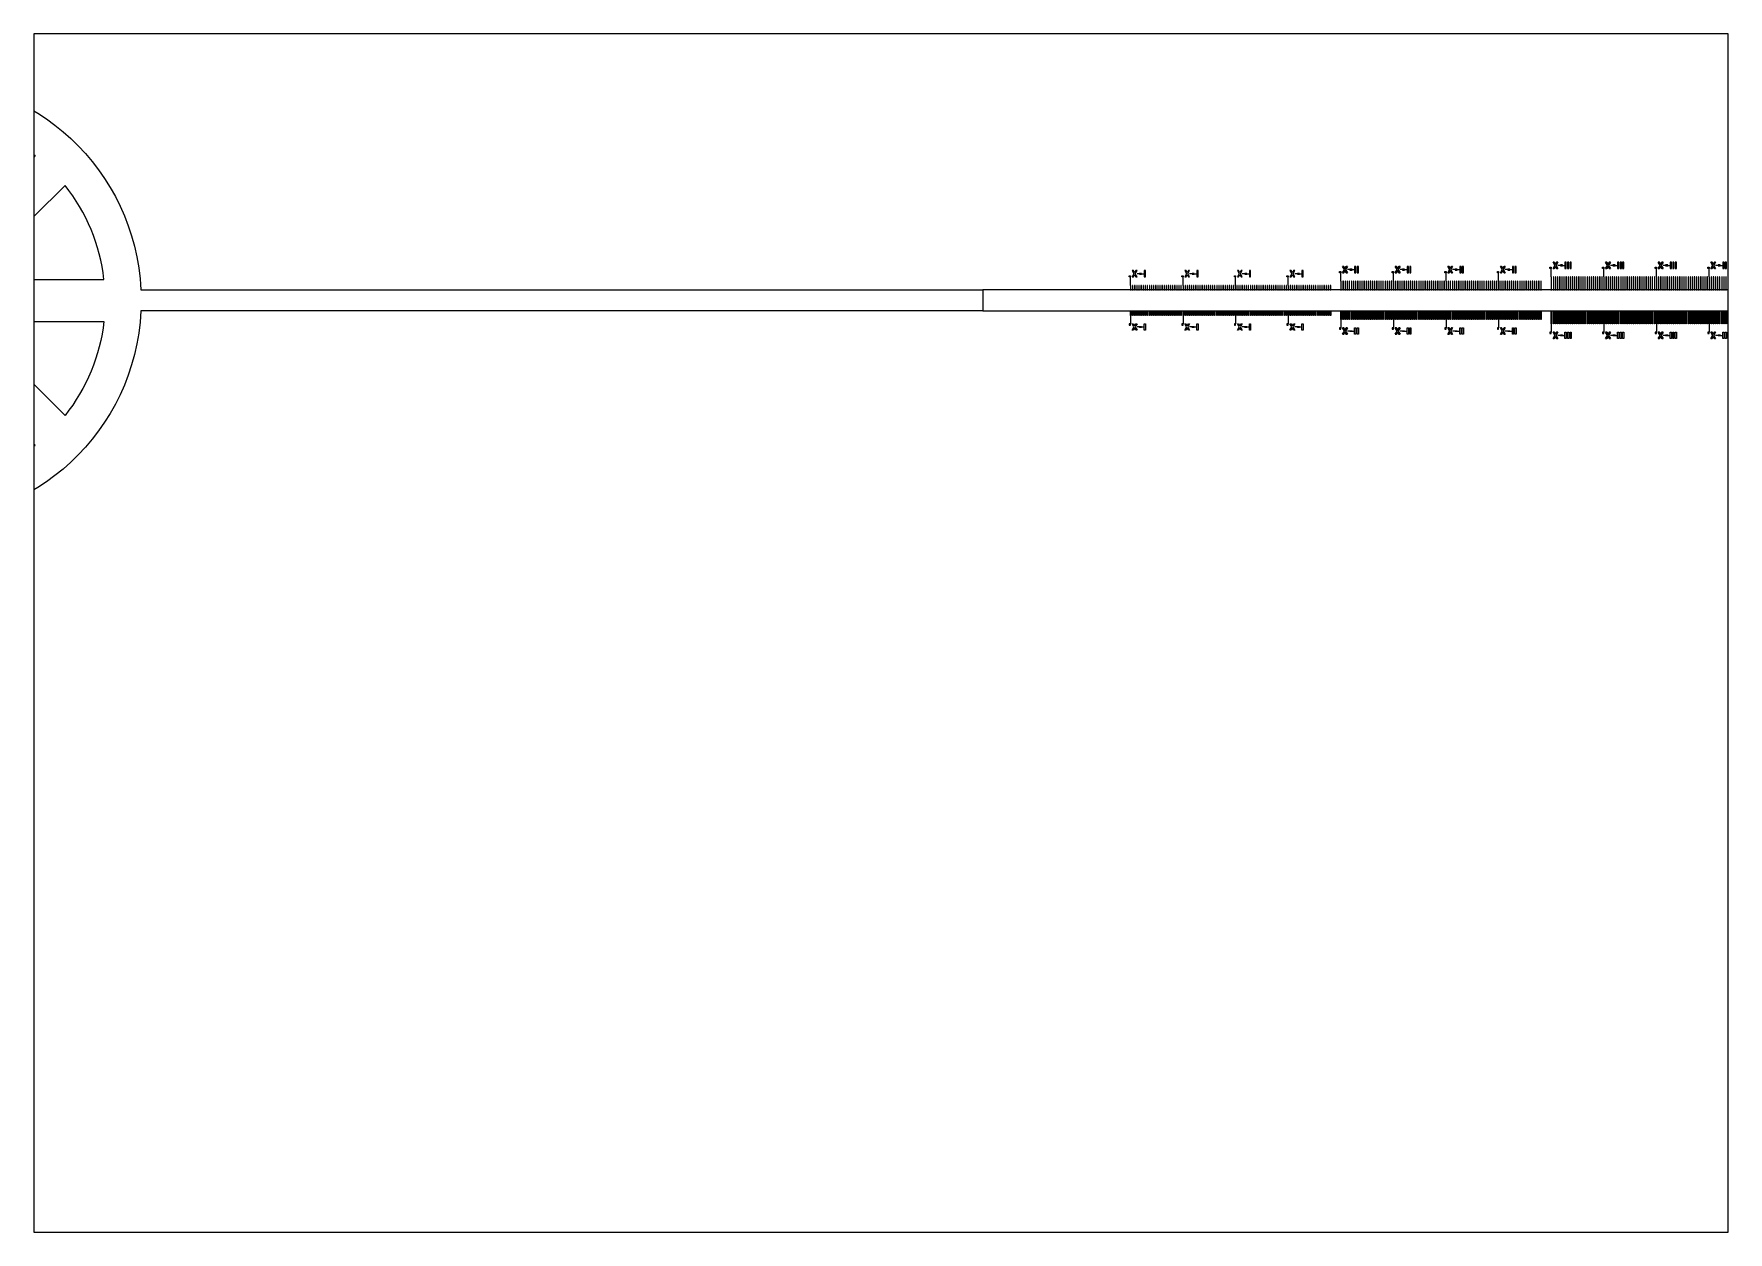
# Paper-space layout 'Layout1' of a CAD drawing. Extents: x 30 to 267, y 21 to 189.
# The model-space entities are those that its viewports show. They can reach past a viewport. Long polylines and large blocks are cut down to what shows.
import ezdxf

# ---------------------------------------------------------------- set-up
doc = ezdxf.new("R2010")
doc.units = 13
doc.layers.add('0.6', color=7, linetype='Continuous', true_color=0x00f000)
doc.layers.add('Write', color=7, linetype='Continuous', true_color=0x839eaa)
for name, color, linetype in [('1.0', 221, 'Continuous'), ('Inlets', 132, 'Continuous'), ('Main', 140, 'Continuous')]:
    doc.layers.add(name, color=color, linetype=linetype)

msp = doc.modelspace()

# ---------------------------------------------------------------- linework, layer by layer
for p, q in [((147199.7, 119231.9), (147199.7, 119251.9)), ((147199.7, 119231.9), (147199.7, 119251.9)), ((147221.4, 119259.4), (147215.4, 119259.4)), ((147221.4, 119259.4), (147215.4, 119259.4)), ((147226.4, 119259.4), (147232.4, 119259.4)), ((147324.7, 119231.9), (147324.7, 119251.9)), ((147324.7, 119231.9), (147324.7, 119251.9)), ((147346.4, 119259.4), (147340.4, 119259.4)), ((147346.4, 119259.4), (147340.4, 119259.4)), ((147351.4, 119259.4), (147357.4, 119259.4)), ((147449.7, 119231.9), (147449.7, 119251.9)), ((147449.7, 119231.9), (147449.7, 119251.9)), ((147471.4, 119259.4), (147465.4, 119259.4)), ((147471.4, 119259.4), (147465.4, 119259.4)), ((147476.4, 119259.4), (147482.4, 119259.4)), ((147574.7, 119231.9), (147574.7, 119251.9)), ((147574.7, 119231.9), (147574.7, 119251.9)), ((147596.4, 119259.4), (147590.4, 119259.4)), ((147596.4, 119259.4), (147590.4, 119259.4)), ((147601.4, 119259.4), (147607.4, 119259.4)), ((146199.7, 119211.9), (146199.7, 119231.9)), ((146221.4, 119239.4), (146215.4, 119239.4)), ((146226.4, 119239.4), (146232.4, 119239.4)), ((146324.7, 119211.9), (146324.7, 119231.9)), ((146346.4, 119239.4), (146340.4, 119239.4)), ((146351.4, 119239.4), (146357.4, 119239.4)), ((146449.7, 119211.9), (146449.7, 119231.9)), ((146471.4, 119239.4), (146465.4, 119239.4)), ((146476.4, 119239.4), (146482.4, 119239.4)), ((146574.7, 119211.9), (146574.7, 119231.9)), ((146596.4, 119239.4), (146590.4, 119239.4)), ((146601.4, 119239.4), (146607.4, 119239.4)), ((146699.7, 119221.9), (146699.7, 119241.9)), ((146699.7, 119221.9), (146699.7, 119241.9)), ((146721.4, 119249.4), (146715.4, 119249.4)), ((146721.4, 119249.4), (146715.4, 119249.4)), ((146726.4, 119249.4), (146732.4, 119249.4)), ((146824.7, 119221.9), (146824.7, 119241.9)), ((146824.7, 119221.9), (146824.7, 119241.9)), ((146846.4, 119249.4), (146840.4, 119249.4)), ((146846.4, 119249.4), (146840.4, 119249.4)), ((146851.4, 119249.4), (146857.4, 119249.4)), ((146949.7, 119221.9), (146949.7, 119241.9)), ((146949.7, 119221.9), (146949.7, 119241.9)), ((146971.4, 119249.4), (146965.4, 119249.4)), ((146971.4, 119249.4), (146965.4, 119249.4)), ((146976.4, 119249.4), (146982.4, 119249.4)), ((147074.7, 119221.9), (147074.7, 119241.9)), ((147074.7, 119221.9), (147074.7, 119241.9)), ((147096.4, 119249.4), (147090.4, 119249.4)), ((147096.4, 119249.4), (147090.4, 119249.4)), ((147101.4, 119249.4), (147107.4, 119249.4)), ((146199.7, 119140.7), (146199.7, 119120.7)), ((146324.7, 119140.7), (146324.7, 119120.7)), ((146449.7, 119140.7), (146449.7, 119120.7)), ((146574.7, 119140.7), (146574.7, 119120.7)), ((146699.7, 119130.7), (146699.7, 119110.7)), ((146699.7, 119130.7), (146699.7, 119110.7)), ((146824.7, 119130.7), (146824.7, 119110.7)), ((146824.7, 119130.7), (146824.7, 119110.7)), ((146949.7, 119130.7), (146949.7, 119110.7)), ((146949.7, 119130.7), (146949.7, 119110.7)), ((147074.7, 119130.7), (147074.7, 119110.7)), ((147074.7, 119130.7), (147074.7, 119110.7)), ((146221.4, 119113.2), (146215.4, 119113.2)), ((146226.4, 119113.2), (146232.4, 119113.2)), ((146346.4, 119113.2), (146340.4, 119113.2)), ((146351.4, 119113.2), (146357.4, 119113.2)), ((146471.4, 119113.2), (146465.4, 119113.2)), ((146476.4, 119113.2), (146482.4, 119113.2)), ((146596.4, 119113.2), (146590.4, 119113.2)), ((146601.4, 119113.2), (146607.4, 119113.2)), ((146721.4, 119103.2), (146715.4, 119103.2)), ((146721.4, 119103.2), (146715.4, 119103.2)), ((146726.4, 119103.2), (146732.4, 119103.2)), ((146846.4, 119103.2), (146840.4, 119103.2)), ((146846.4, 119103.2), (146840.4, 119103.2)), ((146851.4, 119103.2), (146857.4, 119103.2)), ((146971.4, 119103.2), (146965.4, 119103.2)), ((146971.4, 119103.2), (146965.4, 119103.2)), ((146976.4, 119103.2), (146982.4, 119103.2)), ((147096.4, 119103.2), (147090.4, 119103.2)), ((147096.4, 119103.2), (147090.4, 119103.2)), ((147101.4, 119103.2), (147107.4, 119103.2)), ((147199.7, 119120.7), (147199.7, 119100.7)), ((147199.7, 119120.7), (147199.7, 119100.7)), ((147221.4, 119093.2), (147215.4, 119093.2)), ((147221.4, 119093.2), (147215.4, 119093.2)), ((147226.4, 119093.2), (147232.4, 119093.2)), ((147324.7, 119120.7), (147324.7, 119100.7)), ((147324.7, 119120.7), (147324.7, 119100.7)), ((147346.4, 119093.2), (147340.4, 119093.2)), ((147346.4, 119093.2), (147340.4, 119093.2)), ((147351.4, 119093.2), (147357.4, 119093.2)), ((147449.7, 119120.7), (147449.7, 119100.7)), ((147449.7, 119120.7), (147449.7, 119100.7)), ((147471.4, 119093.2), (147465.4, 119093.2)), ((147471.4, 119093.2), (147465.4, 119093.2)), ((147476.4, 119093.2), (147482.4, 119093.2)), ((147574.7, 119120.7), (147574.7, 119100.7)), ((147574.7, 119120.7), (147574.7, 119100.7)), ((147596.4, 119093.2), (147590.4, 119093.2)), ((147596.4, 119093.2), (147590.4, 119093.2)), ((147601.4, 119093.2), (147607.4, 119093.2))]:
    msp.add_line(p, q)
at = {"layer": '1.0'}
for points in [[(146201.3, 119201.3), (146200.7, 119201.9), (146200.7, 119211.9), (146199.7, 119211.9), (146199.7, 119201.9), (146199.1, 119201.3)], [(146206.3, 119201.3), (146205.7, 119201.9), (146205.7, 119211.9), (146204.7, 119211.9), (146204.7, 119201.9), (146204.1, 119201.3)], [(146211.3, 119201.3), (146210.7, 119201.9), (146210.7, 119211.9), (146209.7, 119211.9), (146209.7, 119201.9), (146209.1, 119201.3)], [(146216.3, 119201.3), (146215.7, 119201.9), (146215.7, 119211.9), (146214.7, 119211.9), (146214.7, 119201.9), (146214.1, 119201.3)], [(146221.3, 119201.3), (146220.7, 119201.9), (146220.7, 119211.9), (146219.7, 119211.9), (146219.7, 119201.9), (146219.1, 119201.3)], [(146226.3, 119201.3), (146225.7, 119201.9), (146225.7, 119211.9), (146224.7, 119211.9), (146224.7, 119201.9), (146224.1, 119201.3)], [(146231.3, 119201.3), (146230.7, 119201.9), (146230.7, 119211.9), (146229.7, 119211.9), (146229.7, 119201.9), (146229.1, 119201.3)], [(146236.3, 119201.3), (146235.7, 119201.9), (146235.7, 119211.9), (146234.7, 119211.9), (146234.7, 119201.9), (146234.1, 119201.3)], [(146241.3, 119201.3), (146240.7, 119201.9), (146240.7, 119211.9), (146239.7, 119211.9), (146239.7, 119201.9), (146239.1, 119201.3)], [(146246.3, 119201.3), (146245.7, 119201.9), (146245.7, 119211.9), (146244.7, 119211.9), (146244.7, 119201.9), (146244.1, 119201.3)], [(146251.3, 119201.3), (146250.7, 119201.9), (146250.7, 119211.9), (146249.7, 119211.9), (146249.7, 119201.9), (146249.1, 119201.3)], [(146256.3, 119201.3), (146255.7, 119201.9), (146255.7, 119211.9), (146254.7, 119211.9), (146254.7, 119201.9), (146254.1, 119201.3)], [(146261.3, 119201.3), (146260.7, 119201.9), (146260.7, 119211.9), (146259.7, 119211.9), (146259.7, 119201.9), (146259.1, 119201.3)], [(146266.3, 119201.3), (146265.7, 119201.9), (146265.7, 119211.9), (146264.7, 119211.9), (146264.7, 119201.9), (146264.1, 119201.3)], [(146271.3, 119201.3), (146270.7, 119201.9), (146270.7, 119211.9), (146269.7, 119211.9), (146269.7, 119201.9), (146269.1, 119201.3)], [(146276.3, 119201.3), (146275.7, 119201.9), (146275.7, 119211.9), (146274.7, 119211.9), (146274.7, 119201.9), (146274.1, 119201.3)], [(146281.3, 119201.3), (146280.7, 119201.9), (146280.7, 119211.9), (146279.7, 119211.9), (146279.7, 119201.9), (146279.1, 119201.3)], [(146286.3, 119201.3), (146285.7, 119201.9), (146285.7, 119211.9), (146284.7, 119211.9), (146284.7, 119201.9), (146284.1, 119201.3)], [(146291.3, 119201.3), (146290.7, 119201.9), (146290.7, 119211.9), (146289.7, 119211.9), (146289.7, 119201.9), (146289.1, 119201.3)], [(146296.3, 119201.3), (146295.7, 119201.9), (146295.7, 119211.9), (146294.7, 119211.9), (146294.7, 119201.9), (146294.1, 119201.3)], [(146301.3, 119201.3), (146300.7, 119201.9), (146300.7, 119211.9), (146299.7, 119211.9), (146299.7, 119201.9), (146299.1, 119201.3)], [(146306.3, 119201.3), (146305.7, 119201.9), (146305.7, 119211.9), (146304.7, 119211.9), (146304.7, 119201.9), (146304.1, 119201.3)], [(146311.3, 119201.3), (146310.7, 119201.9), (146310.7, 119211.9), (146309.7, 119211.9), (146309.7, 119201.9), (146309.1, 119201.3)], [(146316.3, 119201.3), (146315.7, 119201.9), (146315.7, 119211.9), (146314.7, 119211.9), (146314.7, 119201.9), (146314.1, 119201.3)], [(146321.3, 119201.3), (146320.7, 119201.9), (146320.7, 119211.9), (146319.7, 119211.9), (146319.7, 119201.9), (146319.1, 119201.3)], [(146326.3, 119201.3), (146325.7, 119201.9), (146325.7, 119211.9), (146324.7, 119211.9), (146324.7, 119201.9), (146324.1, 119201.3)], [(146331.3, 119201.3), (146330.7, 119201.9), (146330.7, 119211.9), (146329.7, 119211.9), (146329.7, 119201.9), (146329.1, 119201.3)], [(146336.3, 119201.3), (146335.7, 119201.9), (146335.7, 119211.9), (146334.7, 119211.9), (146334.7, 119201.9), (146334.1, 119201.3)], [(146341.3, 119201.3), (146340.7, 119201.9), (146340.7, 119211.9), (146339.7, 119211.9), (146339.7, 119201.9), (146339.1, 119201.3)], [(146346.3, 119201.3), (146345.7, 119201.9), (146345.7, 119211.9), (146344.7, 119211.9), (146344.7, 119201.9), (146344.1, 119201.3)], [(146351.3, 119201.3), (146350.7, 119201.9), (146350.7, 119211.9), (146349.7, 119211.9), (146349.7, 119201.9), (146349.1, 119201.3)], [(146356.3, 119201.3), (146355.7, 119201.9), (146355.7, 119211.9), (146354.7, 119211.9), (146354.7, 119201.9), (146354.1, 119201.3)], [(146361.3, 119201.3), (146360.7, 119201.9), (146360.7, 119211.9), (146359.7, 119211.9), (146359.7, 119201.9), (146359.1, 119201.3)], [(146366.3, 119201.3), (146365.7, 119201.9), (146365.7, 119211.9), (146364.7, 119211.9), (146364.7, 119201.9), (146364.1, 119201.3)], [(146371.3, 119201.3), (146370.7, 119201.9), (146370.7, 119211.9), (146369.7, 119211.9), (146369.7, 119201.9), (146369.1, 119201.3)], [(146376.3, 119201.3), (146375.7, 119201.9), (146375.7, 119211.9), (146374.7, 119211.9), (146374.7, 119201.9), (146374.1, 119201.3)], [(146381.3, 119201.3), (146380.7, 119201.9), (146380.7, 119211.9), (146379.7, 119211.9), (146379.7, 119201.9), (146379.1, 119201.3)], [(146386.3, 119201.3), (146385.7, 119201.9), (146385.7, 119211.9), (146384.7, 119211.9), (146384.7, 119201.9), (146384.1, 119201.3)], [(146391.3, 119201.3), (146390.7, 119201.9), (146390.7, 119211.9), (146389.7, 119211.9), (146389.7, 119201.9), (146389.1, 119201.3)], [(146396.3, 119201.3), (146395.7, 119201.9), (146395.7, 119211.9), (146394.7, 119211.9), (146394.7, 119201.9), (146394.1, 119201.3)], [(146401.3, 119201.3), (146400.7, 119201.9), (146400.7, 119211.9), (146399.7, 119211.9), (146399.7, 119201.9), (146399.1, 119201.3)], [(146406.3, 119201.3), (146405.7, 119201.9), (146405.7, 119211.9), (146404.7, 119211.9), (146404.7, 119201.9), (146404.1, 119201.3)], [(146411.3, 119201.3), (146410.7, 119201.9), (146410.7, 119211.9), (146409.7, 119211.9), (146409.7, 119201.9), (146409.1, 119201.3)], [(146416.3, 119201.3), (146415.7, 119201.9), (146415.7, 119211.9), (146414.7, 119211.9), (146414.7, 119201.9), (146414.1, 119201.3)], [(146421.3, 119201.3), (146420.7, 119201.9), (146420.7, 119211.9), (146419.7, 119211.9), (146419.7, 119201.9), (146419.1, 119201.3)], [(146426.3, 119201.3), (146425.7, 119201.9), (146425.7, 119211.9), (146424.7, 119211.9), (146424.7, 119201.9), (146424.1, 119201.3)], [(146431.3, 119201.3), (146430.7, 119201.9), (146430.7, 119211.9), (146429.7, 119211.9), (146429.7, 119201.9), (146429.1, 119201.3)], [(146436.3, 119201.3), (146435.7, 119201.9), (146435.7, 119211.9), (146434.7, 119211.9), (146434.7, 119201.9), (146434.1, 119201.3)], [(146441.3, 119201.3), (146440.7, 119201.9), (146440.7, 119211.9), (146439.7, 119211.9), (146439.7, 119201.9), (146439.1, 119201.3)], [(146446.3, 119201.3), (146445.7, 119201.9), (146445.7, 119211.9), (146444.7, 119211.9), (146444.7, 119201.9), (146444.1, 119201.3)], [(146451.3, 119201.3), (146450.7, 119201.9), (146450.7, 119211.9), (146449.7, 119211.9), (146449.7, 119201.9), (146449.1, 119201.3)], [(146456.3, 119201.3), (146455.7, 119201.9), (146455.7, 119211.9), (146454.7, 119211.9), (146454.7, 119201.9), (146454.1, 119201.3)], [(146461.3, 119201.3), (146460.7, 119201.9), (146460.7, 119211.9), (146459.7, 119211.9), (146459.7, 119201.9), (146459.1, 119201.3)], [(146466.3, 119201.3), (146465.7, 119201.9), (146465.7, 119211.9), (146464.7, 119211.9), (146464.7, 119201.9), (146464.1, 119201.3)], [(146471.3, 119201.3), (146470.7, 119201.9), (146470.7, 119211.9), (146469.7, 119211.9), (146469.7, 119201.9), (146469.1, 119201.3)], [(146476.3, 119201.3), (146475.7, 119201.9), (146475.7, 119211.9), (146474.7, 119211.9), (146474.7, 119201.9), (146474.1, 119201.3)], [(146481.3, 119201.3), (146480.7, 119201.9), (146480.7, 119211.9), (146479.7, 119211.9), (146479.7, 119201.9), (146479.1, 119201.3)], [(146486.3, 119201.3), (146485.7, 119201.9), (146485.7, 119211.9), (146484.7, 119211.9), (146484.7, 119201.9), (146484.1, 119201.3)], [(146491.3, 119201.3), (146490.7, 119201.9), (146490.7, 119211.9), (146489.7, 119211.9), (146489.7, 119201.9), (146489.1, 119201.3)], [(146496.3, 119201.3), (146495.7, 119201.9), (146495.7, 119211.9), (146494.7, 119211.9), (146494.7, 119201.9), (146494.1, 119201.3)], [(146501.3, 119201.3), (146500.7, 119201.9), (146500.7, 119211.9), (146499.7, 119211.9), (146499.7, 119201.9), (146499.1, 119201.3)], [(146506.3, 119201.3), (146505.7, 119201.9), (146505.7, 119211.9), (146504.7, 119211.9), (146504.7, 119201.9), (146504.1, 119201.3)], [(146511.3, 119201.3), (146510.7, 119201.9), (146510.7, 119211.9), (146509.7, 119211.9), (146509.7, 119201.9), (146509.1, 119201.3)], [(146516.3, 119201.3), (146515.7, 119201.9), (146515.7, 119211.9), (146514.7, 119211.9), (146514.7, 119201.9), (146514.1, 119201.3)], [(146521.3, 119201.3), (146520.7, 119201.9), (146520.7, 119211.9), (146519.7, 119211.9), (146519.7, 119201.9), (146519.1, 119201.3)], [(146526.3, 119201.3), (146525.7, 119201.9), (146525.7, 119211.9), (146524.7, 119211.9), (146524.7, 119201.9), (146524.1, 119201.3)], [(146531.3, 119201.3), (146530.7, 119201.9), (146530.7, 119211.9), (146529.7, 119211.9), (146529.7, 119201.9), (146529.1, 119201.3)], [(146536.3, 119201.3), (146535.7, 119201.9), (146535.7, 119211.9), (146534.7, 119211.9), (146534.7, 119201.9), (146534.1, 119201.3)], [(146541.3, 119201.3), (146540.7, 119201.9), (146540.7, 119211.9), (146539.7, 119211.9), (146539.7, 119201.9), (146539.1, 119201.3)], [(146546.3, 119201.3), (146545.7, 119201.9), (146545.7, 119211.9), (146544.7, 119211.9), (146544.7, 119201.9), (146544.1, 119201.3)], [(146551.3, 119201.3), (146550.7, 119201.9), (146550.7, 119211.9), (146549.7, 119211.9), (146549.7, 119201.9), (146549.1, 119201.3)], [(146556.3, 119201.3), (146555.7, 119201.9), (146555.7, 119211.9), (146554.7, 119211.9), (146554.7, 119201.9), (146554.1, 119201.3)], [(146561.3, 119201.3), (146560.7, 119201.9), (146560.7, 119211.9), (146559.7, 119211.9), (146559.7, 119201.9), (146559.1, 119201.3)], [(146566.3, 119201.3), (146565.7, 119201.9), (146565.7, 119211.9), (146564.7, 119211.9), (146564.7, 119201.9), (146564.1, 119201.3)], [(146571.3, 119201.3), (146570.7, 119201.9), (146570.7, 119211.9), (146569.7, 119211.9), (146569.7, 119201.9), (146569.1, 119201.3)], [(146576.3, 119201.3), (146575.7, 119201.9), (146575.7, 119211.9), (146574.7, 119211.9), (146574.7, 119201.9), (146574.1, 119201.3)], [(146581.3, 119201.3), (146580.7, 119201.9), (146580.7, 119211.9), (146579.7, 119211.9), (146579.7, 119201.9), (146579.1, 119201.3)], [(146586.3, 119201.3), (146585.7, 119201.9), (146585.7, 119211.9), (146584.7, 119211.9), (146584.7, 119201.9), (146584.1, 119201.3)], [(146591.3, 119201.3), (146590.7, 119201.9), (146590.7, 119211.9), (146589.7, 119211.9), (146589.7, 119201.9), (146589.1, 119201.3)], [(146596.3, 119201.3), (146595.7, 119201.9), (146595.7, 119211.9), (146594.7, 119211.9), (146594.7, 119201.9), (146594.1, 119201.3)], [(146601.3, 119201.3), (146600.7, 119201.9), (146600.7, 119211.9), (146599.7, 119211.9), (146599.7, 119201.9), (146599.1, 119201.3)], [(146606.3, 119201.3), (146605.7, 119201.9), (146605.7, 119211.9), (146604.7, 119211.9), (146604.7, 119201.9), (146604.1, 119201.3)], [(146611.3, 119201.3), (146610.7, 119201.9), (146610.7, 119211.9), (146609.7, 119211.9), (146609.7, 119201.9), (146609.1, 119201.3)], [(146616.3, 119201.3), (146615.7, 119201.9), (146615.7, 119211.9), (146614.7, 119211.9), (146614.7, 119201.9), (146614.1, 119201.3)], [(146621.3, 119201.3), (146620.7, 119201.9), (146620.7, 119211.9), (146619.7, 119211.9), (146619.7, 119201.9), (146619.1, 119201.3)], [(146626.3, 119201.3), (146625.7, 119201.9), (146625.7, 119211.9), (146624.7, 119211.9), (146624.7, 119201.9), (146624.1, 119201.3)], [(146631.3, 119201.3), (146630.7, 119201.9), (146630.7, 119211.9), (146629.7, 119211.9), (146629.7, 119201.9), (146629.1, 119201.3)], [(146636.3, 119201.3), (146635.7, 119201.9), (146635.7, 119211.9), (146634.7, 119211.9), (146634.7, 119201.9), (146634.1, 119201.3)], [(146641.3, 119201.3), (146640.7, 119201.9), (146640.7, 119211.9), (146639.7, 119211.9), (146639.7, 119201.9), (146639.1, 119201.3)], [(146646.3, 119201.3), (146645.7, 119201.9), (146645.7, 119211.9), (146644.7, 119211.9), (146644.7, 119201.9), (146644.1, 119201.3)], [(146651.3, 119201.3), (146650.7, 119201.9), (146650.7, 119211.9), (146649.7, 119211.9), (146649.7, 119201.9), (146649.1, 119201.3)], [(146656.3, 119201.3), (146655.7, 119201.9), (146655.7, 119211.9), (146654.7, 119211.9), (146654.7, 119201.9), (146654.1, 119201.3)], [(146661.3, 119201.3), (146660.7, 119201.9), (146660.7, 119211.9), (146659.7, 119211.9), (146659.7, 119201.9), (146659.1, 119201.3)], [(146666.3, 119201.3), (146665.7, 119201.9), (146665.7, 119211.9), (146664.7, 119211.9), (146664.7, 119201.9), (146664.1, 119201.3)], [(146671.3, 119201.3), (146670.7, 119201.9), (146670.7, 119211.9), (146669.7, 119211.9), (146669.7, 119201.9), (146669.1, 119201.3)], [(146676.3, 119201.3), (146675.7, 119201.9), (146675.7, 119211.9), (146674.7, 119211.9), (146674.7, 119201.9), (146674.1, 119201.3)], [(146701.3, 119201.3), (146700.7, 119201.9), (146700.7, 119221.9), (146699.7, 119221.9), (146699.7, 119201.9), (146699.1, 119201.3)], [(146706.3, 119201.3), (146705.7, 119201.9), (146705.7, 119221.9), (146704.7, 119221.9), (146704.7, 119201.9), (146704.1, 119201.3)], [(146711.3, 119201.3), (146710.7, 119201.9), (146710.7, 119221.9), (146709.7, 119221.9), (146709.7, 119201.9), (146709.1, 119201.3)], [(146716.3, 119201.3), (146715.7, 119201.9), (146715.7, 119221.9), (146714.7, 119221.9), (146714.7, 119201.9), (146714.1, 119201.3)], [(146721.3, 119201.3), (146720.7, 119201.9), (146720.7, 119221.9), (146719.7, 119221.9), (146719.7, 119201.9), (146719.1, 119201.3)], [(146726.3, 119201.3), (146725.7, 119201.9), (146725.7, 119221.9), (146724.7, 119221.9), (146724.7, 119201.9), (146724.1, 119201.3)], [(146731.3, 119201.3), (146730.7, 119201.9), (146730.7, 119221.9), (146729.7, 119221.9), (146729.7, 119201.9), (146729.1, 119201.3)], [(146736.3, 119201.3), (146735.7, 119201.9), (146735.7, 119221.9), (146734.7, 119221.9), (146734.7, 119201.9), (146734.1, 119201.3)], [(146741.3, 119201.3), (146740.7, 119201.9), (146740.7, 119221.9), (146739.7, 119221.9), (146739.7, 119201.9), (146739.1, 119201.3)], [(146746.3, 119201.3), (146745.7, 119201.9), (146745.7, 119221.9), (146744.7, 119221.9), (146744.7, 119201.9), (146744.1, 119201.3)], [(146751.3, 119201.3), (146750.7, 119201.9), (146750.7, 119221.9), (146749.7, 119221.9), (146749.7, 119201.9), (146749.1, 119201.3)], [(146756.3, 119201.3), (146755.7, 119201.9), (146755.7, 119221.9), (146754.7, 119221.9), (146754.7, 119201.9), (146754.1, 119201.3)], [(146761.3, 119201.3), (146760.7, 119201.9), (146760.7, 119221.9), (146759.7, 119221.9), (146759.7, 119201.9), (146759.1, 119201.3)], [(146766.3, 119201.3), (146765.7, 119201.9), (146765.7, 119221.9), (146764.7, 119221.9), (146764.7, 119201.9), (146764.1, 119201.3)], [(146771.3, 119201.3), (146770.7, 119201.9), (146770.7, 119221.9), (146769.7, 119221.9), (146769.7, 119201.9), (146769.1, 119201.3)], [(146776.3, 119201.3), (146775.7, 119201.9), (146775.7, 119221.9), (146774.7, 119221.9), (146774.7, 119201.9), (146774.1, 119201.3)], [(146781.3, 119201.3), (146780.7, 119201.9), (146780.7, 119221.9), (146779.7, 119221.9), (146779.7, 119201.9), (146779.1, 119201.3)], [(146786.3, 119201.3), (146785.7, 119201.9), (146785.7, 119221.9), (146784.7, 119221.9), (146784.7, 119201.9), (146784.1, 119201.3)], [(146791.3, 119201.3), (146790.7, 119201.9), (146790.7, 119221.9), (146789.7, 119221.9), (146789.7, 119201.9), (146789.1, 119201.3)], [(146796.3, 119201.3), (146795.7, 119201.9), (146795.7, 119221.9), (146794.7, 119221.9), (146794.7, 119201.9), (146794.1, 119201.3)], [(146801.3, 119201.3), (146800.7, 119201.9), (146800.7, 119221.9), (146799.7, 119221.9), (146799.7, 119201.9), (146799.1, 119201.3)], [(146806.3, 119201.3), (146805.7, 119201.9), (146805.7, 119221.9), (146804.7, 119221.9), (146804.7, 119201.9), (146804.1, 119201.3)], [(146811.3, 119201.3), (146810.7, 119201.9), (146810.7, 119221.9), (146809.7, 119221.9), (146809.7, 119201.9), (146809.1, 119201.3)], [(146816.3, 119201.3), (146815.7, 119201.9), (146815.7, 119221.9), (146814.7, 119221.9), (146814.7, 119201.9), (146814.1, 119201.3)], [(146821.3, 119201.3), (146820.7, 119201.9), (146820.7, 119221.9), (146819.7, 119221.9), (146819.7, 119201.9), (146819.1, 119201.3)], [(146826.3, 119201.3), (146825.7, 119201.9), (146825.7, 119221.9), (146824.7, 119221.9), (146824.7, 119201.9), (146824.1, 119201.3)], [(146831.3, 119201.3), (146830.7, 119201.9), (146830.7, 119221.9), (146829.7, 119221.9), (146829.7, 119201.9), (146829.1, 119201.3)], [(146836.3, 119201.3), (146835.7, 119201.9), (146835.7, 119221.9), (146834.7, 119221.9), (146834.7, 119201.9), (146834.1, 119201.3)], [(146841.3, 119201.3), (146840.7, 119201.9), (146840.7, 119221.9), (146839.7, 119221.9), (146839.7, 119201.9), (146839.1, 119201.3)], [(146846.3, 119201.3), (146845.7, 119201.9), (146845.7, 119221.9), (146844.7, 119221.9), (146844.7, 119201.9), (146844.1, 119201.3)], [(146851.3, 119201.3), (146850.7, 119201.9), (146850.7, 119221.9), (146849.7, 119221.9), (146849.7, 119201.9), (146849.1, 119201.3)], [(146856.3, 119201.3), (146855.7, 119201.9), (146855.7, 119221.9), (146854.7, 119221.9), (146854.7, 119201.9), (146854.1, 119201.3)], [(146861.3, 119201.3), (146860.7, 119201.9), (146860.7, 119221.9), (146859.7, 119221.9), (146859.7, 119201.9), (146859.1, 119201.3)], [(146866.3, 119201.3), (146865.7, 119201.9), (146865.7, 119221.9), (146864.7, 119221.9), (146864.7, 119201.9), (146864.1, 119201.3)], [(146871.3, 119201.3), (146870.7, 119201.9), (146870.7, 119221.9), (146869.7, 119221.9), (146869.7, 119201.9), (146869.1, 119201.3)], [(146876.3, 119201.3), (146875.7, 119201.9), (146875.7, 119221.9), (146874.7, 119221.9), (146874.7, 119201.9), (146874.1, 119201.3)], [(146881.3, 119201.3), (146880.7, 119201.9), (146880.7, 119221.9), (146879.7, 119221.9), (146879.7, 119201.9), (146879.1, 119201.3)], [(146886.3, 119201.3), (146885.7, 119201.9), (146885.7, 119221.9), (146884.7, 119221.9), (146884.7, 119201.9), (146884.1, 119201.3)], [(146891.3, 119201.3), (146890.7, 119201.9), (146890.7, 119221.9), (146889.7, 119221.9), (146889.7, 119201.9), (146889.1, 119201.3)], [(146896.3, 119201.3), (146895.7, 119201.9), (146895.7, 119221.9), (146894.7, 119221.9), (146894.7, 119201.9), (146894.1, 119201.3)], [(146901.3, 119201.3), (146900.7, 119201.9), (146900.7, 119221.9), (146899.7, 119221.9), (146899.7, 119201.9), (146899.1, 119201.3)], [(146906.3, 119201.3), (146905.7, 119201.9), (146905.7, 119221.9), (146904.7, 119221.9), (146904.7, 119201.9), (146904.1, 119201.3)], [(146911.3, 119201.3), (146910.7, 119201.9), (146910.7, 119221.9), (146909.7, 119221.9), (146909.7, 119201.9), (146909.1, 119201.3)], [(146916.3, 119201.3), (146915.7, 119201.9), (146915.7, 119221.9), (146914.7, 119221.9), (146914.7, 119201.9), (146914.1, 119201.3)], [(146921.3, 119201.3), (146920.7, 119201.9), (146920.7, 119221.9), (146919.7, 119221.9), (146919.7, 119201.9), (146919.1, 119201.3)], [(146926.3, 119201.3), (146925.7, 119201.9), (146925.7, 119221.9), (146924.7, 119221.9), (146924.7, 119201.9), (146924.1, 119201.3)], [(146931.3, 119201.3), (146930.7, 119201.9), (146930.7, 119221.9), (146929.7, 119221.9), (146929.7, 119201.9), (146929.1, 119201.3)], [(146936.3, 119201.3), (146935.7, 119201.9), (146935.7, 119221.9), (146934.7, 119221.9), (146934.7, 119201.9), (146934.1, 119201.3)], [(146941.3, 119201.3), (146940.7, 119201.9), (146940.7, 119221.9), (146939.7, 119221.9), (146939.7, 119201.9), (146939.1, 119201.3)], [(146946.3, 119201.3), (146945.7, 119201.9), (146945.7, 119221.9), (146944.7, 119221.9), (146944.7, 119201.9), (146944.1, 119201.3)], [(146951.3, 119201.3), (146950.7, 119201.9), (146950.7, 119221.9), (146949.7, 119221.9), (146949.7, 119201.9), (146949.1, 119201.3)], [(146956.3, 119201.3), (146955.7, 119201.9), (146955.7, 119221.9), (146954.7, 119221.9), (146954.7, 119201.9), (146954.1, 119201.3)], [(146961.3, 119201.3), (146960.7, 119201.9), (146960.7, 119221.9), (146959.7, 119221.9), (146959.7, 119201.9), (146959.1, 119201.3)], [(146966.3, 119201.3), (146965.7, 119201.9), (146965.7, 119221.9), (146964.7, 119221.9), (146964.7, 119201.9), (146964.1, 119201.3)], [(146971.3, 119201.3), (146970.7, 119201.9), (146970.7, 119221.9), (146969.7, 119221.9), (146969.7, 119201.9), (146969.1, 119201.3)], [(146976.3, 119201.3), (146975.7, 119201.9), (146975.7, 119221.9), (146974.7, 119221.9), (146974.7, 119201.9), (146974.1, 119201.3)], [(146981.3, 119201.3), (146980.7, 119201.9), (146980.7, 119221.9), (146979.7, 119221.9), (146979.7, 119201.9), (146979.1, 119201.3)], [(146986.3, 119201.3), (146985.7, 119201.9), (146985.7, 119221.9), (146984.7, 119221.9), (146984.7, 119201.9), (146984.1, 119201.3)], [(146991.3, 119201.3), (146990.7, 119201.9), (146990.7, 119221.9), (146989.7, 119221.9), (146989.7, 119201.9), (146989.1, 119201.3)], [(146996.3, 119201.3), (146995.7, 119201.9), (146995.7, 119221.9), (146994.7, 119221.9), (146994.7, 119201.9), (146994.1, 119201.3)], [(147001.3, 119201.3), (147000.7, 119201.9), (147000.7, 119221.9), (146999.7, 119221.9), (146999.7, 119201.9), (146999.1, 119201.3)], [(147006.3, 119201.3), (147005.7, 119201.9), (147005.7, 119221.9), (147004.7, 119221.9), (147004.7, 119201.9), (147004.1, 119201.3)], [(147011.3, 119201.3), (147010.7, 119201.9), (147010.7, 119221.9), (147009.7, 119221.9), (147009.7, 119201.9), (147009.1, 119201.3)], [(147016.3, 119201.3), (147015.7, 119201.9), (147015.7, 119221.9), (147014.7, 119221.9), (147014.7, 119201.9), (147014.1, 119201.3)], [(147021.3, 119201.3), (147020.7, 119201.9), (147020.7, 119221.9), (147019.7, 119221.9), (147019.7, 119201.9), (147019.1, 119201.3)], [(147026.3, 119201.3), (147025.7, 119201.9), (147025.7, 119221.9), (147024.7, 119221.9), (147024.7, 119201.9), (147024.1, 119201.3)], [(147031.3, 119201.3), (147030.7, 119201.9), (147030.7, 119221.9), (147029.7, 119221.9), (147029.7, 119201.9), (147029.1, 119201.3)], [(147036.3, 119201.3), (147035.7, 119201.9), (147035.7, 119221.9), (147034.7, 119221.9), (147034.7, 119201.9), (147034.1, 119201.3)], [(147041.3, 119201.3), (147040.7, 119201.9), (147040.7, 119221.9), (147039.7, 119221.9), (147039.7, 119201.9), (147039.1, 119201.3)], [(147046.3, 119201.3), (147045.7, 119201.9), (147045.7, 119221.9), (147044.7, 119221.9), (147044.7, 119201.9), (147044.1, 119201.3)], [(147051.3, 119201.3), (147050.7, 119201.9), (147050.7, 119221.9), (147049.7, 119221.9), (147049.7, 119201.9), (147049.1, 119201.3)], [(147056.3, 119201.3), (147055.7, 119201.9), (147055.7, 119221.9), (147054.7, 119221.9), (147054.7, 119201.9), (147054.1, 119201.3)], [(147061.3, 119201.3), (147060.7, 119201.9), (147060.7, 119221.9), (147059.7, 119221.9), (147059.7, 119201.9), (147059.1, 119201.3)], [(147066.3, 119201.3), (147065.7, 119201.9), (147065.7, 119221.9), (147064.7, 119221.9), (147064.7, 119201.9), (147064.1, 119201.3)], [(147071.3, 119201.3), (147070.7, 119201.9), (147070.7, 119221.9), (147069.7, 119221.9), (147069.7, 119201.9), (147069.1, 119201.3)], [(147076.3, 119201.3), (147075.7, 119201.9), (147075.7, 119221.9), (147074.7, 119221.9), (147074.7, 119201.9), (147074.1, 119201.3)], [(147081.3, 119201.3), (147080.7, 119201.9), (147080.7, 119221.9), (147079.7, 119221.9), (147079.7, 119201.9), (147079.1, 119201.3)], [(147086.3, 119201.3), (147085.7, 119201.9), (147085.7, 119221.9), (147084.7, 119221.9), (147084.7, 119201.9), (147084.1, 119201.3)], [(147091.3, 119201.3), (147090.7, 119201.9), (147090.7, 119221.9), (147089.7, 119221.9), (147089.7, 119201.9), (147089.1, 119201.3)], [(147096.3, 119201.3), (147095.7, 119201.9), (147095.7, 119221.9), (147094.7, 119221.9), (147094.7, 119201.9), (147094.1, 119201.3)], [(147101.3, 119201.3), (147100.7, 119201.9), (147100.7, 119221.9), (147099.7, 119221.9), (147099.7, 119201.9), (147099.1, 119201.3)], [(147106.3, 119201.3), (147105.7, 119201.9), (147105.7, 119221.9), (147104.7, 119221.9), (147104.7, 119201.9), (147104.1, 119201.3)], [(147111.3, 119201.3), (147110.7, 119201.9), (147110.7, 119221.9), (147109.7, 119221.9), (147109.7, 119201.9), (147109.1, 119201.3)], [(147116.3, 119201.3), (147115.7, 119201.9), (147115.7, 119221.9), (147114.7, 119221.9), (147114.7, 119201.9), (147114.1, 119201.3)], [(147121.3, 119201.3), (147120.7, 119201.9), (147120.7, 119221.9), (147119.7, 119221.9), (147119.7, 119201.9), (147119.1, 119201.3)], [(147126.3, 119201.3), (147125.7, 119201.9), (147125.7, 119221.9), (147124.7, 119221.9), (147124.7, 119201.9), (147124.1, 119201.3)], [(147131.3, 119201.3), (147130.7, 119201.9), (147130.7, 119221.9), (147129.7, 119221.9), (147129.7, 119201.9), (147129.1, 119201.3)], [(147136.3, 119201.3), (147135.7, 119201.9), (147135.7, 119221.9), (147134.7, 119221.9), (147134.7, 119201.9), (147134.1, 119201.3)], [(147141.3, 119201.3), (147140.7, 119201.9), (147140.7, 119221.9), (147139.7, 119221.9), (147139.7, 119201.9), (147139.1, 119201.3)], [(147146.3, 119201.3), (147145.7, 119201.9), (147145.7, 119221.9), (147144.7, 119221.9), (147144.7, 119201.9), (147144.1, 119201.3)], [(147151.3, 119201.3), (147150.7, 119201.9), (147150.7, 119221.9), (147149.7, 119221.9), (147149.7, 119201.9), (147149.1, 119201.3)], [(147156.3, 119201.3), (147155.7, 119201.9), (147155.7, 119221.9), (147154.7, 119221.9), (147154.7, 119201.9), (147154.1, 119201.3)], [(147161.3, 119201.3), (147160.7, 119201.9), (147160.7, 119221.9), (147159.7, 119221.9), (147159.7, 119201.9), (147159.1, 119201.3)], [(147166.3, 119201.3), (147165.7, 119201.9), (147165.7, 119221.9), (147164.7, 119221.9), (147164.7, 119201.9), (147164.1, 119201.3)], [(147171.3, 119201.3), (147170.7, 119201.9), (147170.7, 119221.9), (147169.7, 119221.9), (147169.7, 119201.9), (147169.1, 119201.3)], [(147176.3, 119201.3), (147175.7, 119201.9), (147175.7, 119221.9), (147174.7, 119221.9), (147174.7, 119201.9), (147174.1, 119201.3)], [(147201.3, 119201.3), (147200.7, 119201.9), (147200.7, 119231.9), (147199.7, 119231.9), (147199.7, 119201.9), (147199.1, 119201.3)], [(147206.3, 119201.3), (147205.7, 119201.9), (147205.7, 119231.9), (147204.7, 119231.9), (147204.7, 119201.9), (147204.1, 119201.3)], [(147211.3, 119201.3), (147210.7, 119201.9), (147210.7, 119231.9), (147209.7, 119231.9), (147209.7, 119201.9), (147209.1, 119201.3)], [(147216.3, 119201.3), (147215.7, 119201.9), (147215.7, 119231.9), (147214.7, 119231.9), (147214.7, 119201.9), (147214.1, 119201.3)], [(147221.3, 119201.3), (147220.7, 119201.9), (147220.7, 119231.9), (147219.7, 119231.9), (147219.7, 119201.9), (147219.1, 119201.3)], [(147226.3, 119201.3), (147225.7, 119201.9), (147225.7, 119231.9), (147224.7, 119231.9), (147224.7, 119201.9), (147224.1, 119201.3)], [(147231.3, 119201.3), (147230.7, 119201.9), (147230.7, 119231.9), (147229.7, 119231.9), (147229.7, 119201.9), (147229.1, 119201.3)], [(147236.3, 119201.3), (147235.7, 119201.9), (147235.7, 119231.9), (147234.7, 119231.9), (147234.7, 119201.9), (147234.1, 119201.3)], [(147241.3, 119201.3), (147240.7, 119201.9), (147240.7, 119231.9), (147239.7, 119231.9), (147239.7, 119201.9), (147239.1, 119201.3)], [(147246.3, 119201.3), (147245.7, 119201.9), (147245.7, 119231.9), (147244.7, 119231.9), (147244.7, 119201.9), (147244.1, 119201.3)], [(147251.3, 119201.3), (147250.7, 119201.9), (147250.7, 119231.9), (147249.7, 119231.9), (147249.7, 119201.9), (147249.1, 119201.3)], [(147256.3, 119201.3), (147255.7, 119201.9), (147255.7, 119231.9), (147254.7, 119231.9), (147254.7, 119201.9), (147254.1, 119201.3)], [(147261.3, 119201.3), (147260.7, 119201.9), (147260.7, 119231.9), (147259.7, 119231.9), (147259.7, 119201.9), (147259.1, 119201.3)], [(147266.3, 119201.3), (147265.7, 119201.9), (147265.7, 119231.9), (147264.7, 119231.9), (147264.7, 119201.9), (147264.1, 119201.3)], [(147271.3, 119201.3), (147270.7, 119201.9), (147270.7, 119231.9), (147269.7, 119231.9), (147269.7, 119201.9), (147269.1, 119201.3)], [(147276.3, 119201.3), (147275.7, 119201.9), (147275.7, 119231.9), (147274.7, 119231.9), (147274.7, 119201.9), (147274.1, 119201.3)], [(147281.3, 119201.3), (147280.7, 119201.9), (147280.7, 119231.9), (147279.7, 119231.9), (147279.7, 119201.9), (147279.1, 119201.3)], [(147286.3, 119201.3), (147285.7, 119201.9), (147285.7, 119231.9), (147284.7, 119231.9), (147284.7, 119201.9), (147284.1, 119201.3)], [(147291.3, 119201.3), (147290.7, 119201.9), (147290.7, 119231.9), (147289.7, 119231.9), (147289.7, 119201.9), (147289.1, 119201.3)], [(147296.3, 119201.3), (147295.7, 119201.9), (147295.7, 119231.9), (147294.7, 119231.9), (147294.7, 119201.9), (147294.1, 119201.3)], [(147301.3, 119201.3), (147300.7, 119201.9), (147300.7, 119231.9), (147299.7, 119231.9), (147299.7, 119201.9), (147299.1, 119201.3)], [(147306.3, 119201.3), (147305.7, 119201.9), (147305.7, 119231.9), (147304.7, 119231.9), (147304.7, 119201.9), (147304.1, 119201.3)], [(147311.3, 119201.3), (147310.7, 119201.9), (147310.7, 119231.9), (147309.7, 119231.9), (147309.7, 119201.9), (147309.1, 119201.3)], [(147316.3, 119201.3), (147315.7, 119201.9), (147315.7, 119231.9), (147314.7, 119231.9), (147314.7, 119201.9), (147314.1, 119201.3)], [(147321.3, 119201.3), (147320.7, 119201.9), (147320.7, 119231.9), (147319.7, 119231.9), (147319.7, 119201.9), (147319.1, 119201.3)], [(147326.3, 119201.3), (147325.7, 119201.9), (147325.7, 119231.9), (147324.7, 119231.9), (147324.7, 119201.9), (147324.1, 119201.3)], [(147331.3, 119201.3), (147330.7, 119201.9), (147330.7, 119231.9), (147329.7, 119231.9), (147329.7, 119201.9), (147329.1, 119201.3)], [(147336.3, 119201.3), (147335.7, 119201.9), (147335.7, 119231.9), (147334.7, 119231.9), (147334.7, 119201.9), (147334.1, 119201.3)], [(147341.3, 119201.3), (147340.7, 119201.9), (147340.7, 119231.9), (147339.7, 119231.9), (147339.7, 119201.9), (147339.1, 119201.3)], [(147346.3, 119201.3), (147345.7, 119201.9), (147345.7, 119231.9), (147344.7, 119231.9), (147344.7, 119201.9), (147344.1, 119201.3)], [(147351.3, 119201.3), (147350.7, 119201.9), (147350.7, 119231.9), (147349.7, 119231.9), (147349.7, 119201.9), (147349.1, 119201.3)], [(147356.3, 119201.3), (147355.7, 119201.9), (147355.7, 119231.9), (147354.7, 119231.9), (147354.7, 119201.9), (147354.1, 119201.3)], [(147361.3, 119201.3), (147360.7, 119201.9), (147360.7, 119231.9), (147359.7, 119231.9), (147359.7, 119201.9), (147359.1, 119201.3)], [(147366.3, 119201.3), (147365.7, 119201.9), (147365.7, 119231.9), (147364.7, 119231.9), (147364.7, 119201.9), (147364.1, 119201.3)], [(147371.3, 119201.3), (147370.7, 119201.9), (147370.7, 119231.9), (147369.7, 119231.9), (147369.7, 119201.9), (147369.1, 119201.3)], [(147376.3, 119201.3), (147375.7, 119201.9), (147375.7, 119231.9), (147374.7, 119231.9), (147374.7, 119201.9), (147374.1, 119201.3)], [(147381.3, 119201.3), (147380.7, 119201.9), (147380.7, 119231.9), (147379.7, 119231.9), (147379.7, 119201.9), (147379.1, 119201.3)], [(147386.3, 119201.3), (147385.7, 119201.9), (147385.7, 119231.9), (147384.7, 119231.9), (147384.7, 119201.9), (147384.1, 119201.3)], [(147391.3, 119201.3), (147390.7, 119201.9), (147390.7, 119231.9), (147389.7, 119231.9), (147389.7, 119201.9), (147389.1, 119201.3)], [(147396.3, 119201.3), (147395.7, 119201.9), (147395.7, 119231.9), (147394.7, 119231.9), (147394.7, 119201.9), (147394.1, 119201.3)], [(147401.3, 119201.3), (147400.7, 119201.9), (147400.7, 119231.9), (147399.7, 119231.9), (147399.7, 119201.9), (147399.1, 119201.3)], [(147406.3, 119201.3), (147405.7, 119201.9), (147405.7, 119231.9), (147404.7, 119231.9), (147404.7, 119201.9), (147404.1, 119201.3)], [(147411.3, 119201.3), (147410.7, 119201.9), (147410.7, 119231.9), (147409.7, 119231.9), (147409.7, 119201.9), (147409.1, 119201.3)], [(147416.3, 119201.3), (147415.7, 119201.9), (147415.7, 119231.9), (147414.7, 119231.9), (147414.7, 119201.9), (147414.1, 119201.3)], [(147421.3, 119201.3), (147420.7, 119201.9), (147420.7, 119231.9), (147419.7, 119231.9), (147419.7, 119201.9), (147419.1, 119201.3)], [(147426.3, 119201.3), (147425.7, 119201.9), (147425.7, 119231.9), (147424.7, 119231.9), (147424.7, 119201.9), (147424.1, 119201.3)], [(147431.3, 119201.3), (147430.7, 119201.9), (147430.7, 119231.9), (147429.7, 119231.9), (147429.7, 119201.9), (147429.1, 119201.3)], [(147436.3, 119201.3), (147435.7, 119201.9), (147435.7, 119231.9), (147434.7, 119231.9), (147434.7, 119201.9), (147434.1, 119201.3)], [(147441.3, 119201.3), (147440.7, 119201.9), (147440.7, 119231.9), (147439.7, 119231.9), (147439.7, 119201.9), (147439.1, 119201.3)], [(147446.3, 119201.3), (147445.7, 119201.9), (147445.7, 119231.9), (147444.7, 119231.9), (147444.7, 119201.9), (147444.1, 119201.3)], [(147451.3, 119201.3), (147450.7, 119201.9), (147450.7, 119231.9), (147449.7, 119231.9), (147449.7, 119201.9), (147449.1, 119201.3)], [(147456.3, 119201.3), (147455.7, 119201.9), (147455.7, 119231.9), (147454.7, 119231.9), (147454.7, 119201.9), (147454.1, 119201.3)], [(147461.3, 119201.3), (147460.7, 119201.9), (147460.7, 119231.9), (147459.7, 119231.9), (147459.7, 119201.9), (147459.1, 119201.3)], [(147466.3, 119201.3), (147465.7, 119201.9), (147465.7, 119231.9), (147464.7, 119231.9), (147464.7, 119201.9), (147464.1, 119201.3)], [(147471.3, 119201.3), (147470.7, 119201.9), (147470.7, 119231.9), (147469.7, 119231.9), (147469.7, 119201.9), (147469.1, 119201.3)], [(147476.3, 119201.3), (147475.7, 119201.9), (147475.7, 119231.9), (147474.7, 119231.9), (147474.7, 119201.9), (147474.1, 119201.3)], [(147481.3, 119201.3), (147480.7, 119201.9), (147480.7, 119231.9), (147479.7, 119231.9), (147479.7, 119201.9), (147479.1, 119201.3)], [(147486.3, 119201.3), (147485.7, 119201.9), (147485.7, 119231.9), (147484.7, 119231.9), (147484.7, 119201.9), (147484.1, 119201.3)], [(147491.3, 119201.3), (147490.7, 119201.9), (147490.7, 119231.9), (147489.7, 119231.9), (147489.7, 119201.9), (147489.1, 119201.3)], [(147496.3, 119201.3), (147495.7, 119201.9), (147495.7, 119231.9), (147494.7, 119231.9), (147494.7, 119201.9), (147494.1, 119201.3)], [(147501.3, 119201.3), (147500.7, 119201.9), (147500.7, 119231.9), (147499.7, 119231.9), (147499.7, 119201.9), (147499.1, 119201.3)], [(147506.3, 119201.3), (147505.7, 119201.9), (147505.7, 119231.9), (147504.7, 119231.9), (147504.7, 119201.9), (147504.1, 119201.3)], [(147511.3, 119201.3), (147510.7, 119201.9), (147510.7, 119231.9), (147509.7, 119231.9), (147509.7, 119201.9), (147509.1, 119201.3)], [(147516.3, 119201.3), (147515.7, 119201.9), (147515.7, 119231.9), (147514.7, 119231.9), (147514.7, 119201.9), (147514.1, 119201.3)], [(147521.3, 119201.3), (147520.7, 119201.9), (147520.7, 119231.9), (147519.7, 119231.9), (147519.7, 119201.9), (147519.1, 119201.3)], [(147526.3, 119201.3), (147525.7, 119201.9), (147525.7, 119231.9), (147524.7, 119231.9), (147524.7, 119201.9), (147524.1, 119201.3)], [(147531.3, 119201.3), (147530.7, 119201.9), (147530.7, 119231.9), (147529.7, 119231.9), (147529.7, 119201.9), (147529.1, 119201.3)], [(147536.3, 119201.3), (147535.7, 119201.9), (147535.7, 119231.9), (147534.7, 119231.9), (147534.7, 119201.9), (147534.1, 119201.3)], [(147541.3, 119201.3), (147540.7, 119201.9), (147540.7, 119231.9), (147539.7, 119231.9), (147539.7, 119201.9), (147539.1, 119201.3)], [(147546.3, 119201.3), (147545.7, 119201.9), (147545.7, 119231.9), (147544.7, 119231.9), (147544.7, 119201.9), (147544.1, 119201.3)], [(147551.3, 119201.3), (147550.7, 119201.9), (147550.7, 119231.9), (147549.7, 119231.9), (147549.7, 119201.9), (147549.1, 119201.3)], [(147556.3, 119201.3), (147555.7, 119201.9), (147555.7, 119231.9), (147554.7, 119231.9), (147554.7, 119201.9), (147554.1, 119201.3)], [(147561.3, 119201.3), (147560.7, 119201.9), (147560.7, 119231.9), (147559.7, 119231.9), (147559.7, 119201.9), (147559.1, 119201.3)], [(147566.3, 119201.3), (147565.7, 119201.9), (147565.7, 119231.9), (147564.7, 119231.9), (147564.7, 119201.9), (147564.1, 119201.3)], [(147571.3, 119201.3), (147570.7, 119201.9), (147570.7, 119231.9), (147569.7, 119231.9), (147569.7, 119201.9), (147569.1, 119201.3)], [(147576.3, 119201.3), (147575.7, 119201.9), (147575.7, 119231.9), (147574.7, 119231.9), (147574.7, 119201.9), (147574.1, 119201.3)], [(147581.3, 119201.3), (147580.7, 119201.9), (147580.7, 119231.9), (147579.7, 119231.9), (147579.7, 119201.9), (147579.1, 119201.3)], [(147586.3, 119201.3), (147585.7, 119201.9), (147585.7, 119231.9), (147584.7, 119231.9), (147584.7, 119201.9), (147584.1, 119201.3)], [(147591.3, 119201.3), (147590.7, 119201.9), (147590.7, 119231.9), (147589.7, 119231.9), (147589.7, 119201.9), (147589.1, 119201.3)], [(147596.3, 119201.3), (147595.7, 119201.9), (147595.7, 119231.9), (147594.7, 119231.9), (147594.7, 119201.9), (147594.1, 119201.3)], [(147601.3, 119201.3), (147600.7, 119201.9), (147600.7, 119231.9), (147599.7, 119231.9), (147599.7, 119201.9), (147599.1, 119201.3)], [(147606.3, 119201.3), (147605.7, 119201.9), (147605.7, 119231.9), (147604.7, 119231.9), (147604.7, 119201.9), (147604.1, 119201.3)], [(147611.3, 119201.3), (147610.7, 119201.9), (147610.7, 119231.9), (147609.7, 119231.9), (147609.7, 119201.9), (147609.1, 119201.3)], [(147616.3, 119201.3), (147615.7, 119201.9), (147615.7, 119231.9), (147614.7, 119231.9), (147614.7, 119201.9), (147614.1, 119201.3)], [(147621.3, 119201.3), (147620.7, 119201.9), (147620.7, 119231.9), (147619.7, 119231.9), (147619.7, 119201.9), (147619.1, 119201.3)], [(147626.3, 119201.3), (147625.7, 119201.9), (147625.7, 119231.9), (147624.7, 119231.9), (147624.7, 119201.9), (147624.1, 119201.3)], [(147631.3, 119201.3), (147630.7, 119201.9), (147630.7, 119231.9), (147629.7, 119231.9), (147629.7, 119201.9), (147629.1, 119201.3)], [(147636.3, 119201.3), (147635.7, 119201.9), (147635.7, 119231.9), (147634.7, 119231.9), (147634.7, 119201.9), (147634.1, 119201.3)], [(147641.3, 119201.3), (147640.7, 119201.9), (147640.7, 119231.9), (147639.7, 119231.9), (147639.7, 119201.9), (147639.1, 119201.3)], [(146201.3, 119151.3), (146200.7, 119150.7), (146200.7, 119140.7), (146199.7, 119140.7), (146199.7, 119150.7), (146199.1, 119151.3)], [(146206.3, 119151.3), (146205.7, 119150.7), (146205.7, 119140.7), (146204.7, 119140.7), (146204.7, 119150.7), (146204.1, 119151.3)], [(146211.3, 119151.3), (146210.7, 119150.7), (146210.7, 119140.7), (146209.7, 119140.7), (146209.7, 119150.7), (146209.1, 119151.3)], [(146216.3, 119151.3), (146215.7, 119150.7), (146215.7, 119140.7), (146214.7, 119140.7), (146214.7, 119150.7), (146214.1, 119151.3)], [(146221.3, 119151.3), (146220.7, 119150.7), (146220.7, 119140.7), (146219.7, 119140.7), (146219.7, 119150.7), (146219.1, 119151.3)], [(146226.3, 119151.3), (146225.7, 119150.7), (146225.7, 119140.7), (146224.7, 119140.7), (146224.7, 119150.7), (146224.1, 119151.3)], [(146231.3, 119151.3), (146230.7, 119150.7), (146230.7, 119140.7), (146229.7, 119140.7), (146229.7, 119150.7), (146229.1, 119151.3)], [(146236.3, 119151.3), (146235.7, 119150.7), (146235.7, 119140.7), (146234.7, 119140.7), (146234.7, 119150.7), (146234.1, 119151.3)], [(146241.3, 119151.3), (146240.7, 119150.7), (146240.7, 119140.7), (146239.7, 119140.7), (146239.7, 119150.7), (146239.1, 119151.3)], [(146246.3, 119151.3), (146245.7, 119150.7), (146245.7, 119140.7), (146244.7, 119140.7), (146244.7, 119150.7), (146244.1, 119151.3)], [(146251.3, 119151.3), (146250.7, 119150.7), (146250.7, 119140.7), (146249.7, 119140.7), (146249.7, 119150.7), (146249.1, 119151.3)], [(146256.3, 119151.3), (146255.7, 119150.7), (146255.7, 119140.7), (146254.7, 119140.7), (146254.7, 119150.7), (146254.1, 119151.3)], [(146261.3, 119151.3), (146260.7, 119150.7), (146260.7, 119140.7), (146259.7, 119140.7), (146259.7, 119150.7), (146259.1, 119151.3)], [(146266.3, 119151.3), (146265.7, 119150.7), (146265.7, 119140.7), (146264.7, 119140.7), (146264.7, 119150.7), (146264.1, 119151.3)], [(146271.3, 119151.3), (146270.7, 119150.7), (146270.7, 119140.7), (146269.7, 119140.7), (146269.7, 119150.7), (146269.1, 119151.3)], [(146276.3, 119151.3), (146275.7, 119150.7), (146275.7, 119140.7), (146274.7, 119140.7), (146274.7, 119150.7), (146274.1, 119151.3)], [(146281.3, 119151.3), (146280.7, 119150.7), (146280.7, 119140.7), (146279.7, 119140.7), (146279.7, 119150.7), (146279.1, 119151.3)], [(146286.3, 119151.3), (146285.7, 119150.7), (146285.7, 119140.7), (146284.7, 119140.7), (146284.7, 119150.7), (146284.1, 119151.3)], [(146291.3, 119151.3), (146290.7, 119150.7), (146290.7, 119140.7), (146289.7, 119140.7), (146289.7, 119150.7), (146289.1, 119151.3)], [(146296.3, 119151.3), (146295.7, 119150.7), (146295.7, 119140.7), (146294.7, 119140.7), (146294.7, 119150.7), (146294.1, 119151.3)], [(146301.3, 119151.3), (146300.7, 119150.7), (146300.7, 119140.7), (146299.7, 119140.7), (146299.7, 119150.7), (146299.1, 119151.3)], [(146306.3, 119151.3), (146305.7, 119150.7), (146305.7, 119140.7), (146304.7, 119140.7), (146304.7, 119150.7), (146304.1, 119151.3)], [(146311.3, 119151.3), (146310.7, 119150.7), (146310.7, 119140.7), (146309.7, 119140.7), (146309.7, 119150.7), (146309.1, 119151.3)], [(146316.3, 119151.3), (146315.7, 119150.7), (146315.7, 119140.7), (146314.7, 119140.7), (146314.7, 119150.7), (146314.1, 119151.3)], [(146321.3, 119151.3), (146320.7, 119150.7), (146320.7, 119140.7), (146319.7, 119140.7), (146319.7, 119150.7), (146319.1, 119151.3)], [(146326.3, 119151.3), (146325.7, 119150.7), (146325.7, 119140.7), (146324.7, 119140.7), (146324.7, 119150.7), (146324.1, 119151.3)], [(146331.3, 119151.3), (146330.7, 119150.7), (146330.7, 119140.7), (146329.7, 119140.7), (146329.7, 119150.7), (146329.1, 119151.3)], [(146336.3, 119151.3), (146335.7, 119150.7), (146335.7, 119140.7), (146334.7, 119140.7), (146334.7, 119150.7), (146334.1, 119151.3)], [(146341.3, 119151.3), (146340.7, 119150.7), (146340.7, 119140.7), (146339.7, 119140.7), (146339.7, 119150.7), (146339.1, 119151.3)], [(146346.3, 119151.3), (146345.7, 119150.7), (146345.7, 119140.7), (146344.7, 119140.7), (146344.7, 119150.7), (146344.1, 119151.3)], [(146351.3, 119151.3), (146350.7, 119150.7), (146350.7, 119140.7), (146349.7, 119140.7), (146349.7, 119150.7), (146349.1, 119151.3)], [(146356.3, 119151.3), (146355.7, 119150.7), (146355.7, 119140.7), (146354.7, 119140.7), (146354.7, 119150.7), (146354.1, 119151.3)], [(146361.3, 119151.3), (146360.7, 119150.7), (146360.7, 119140.7), (146359.7, 119140.7), (146359.7, 119150.7), (146359.1, 119151.3)], [(146366.3, 119151.3), (146365.7, 119150.7), (146365.7, 119140.7), (146364.7, 119140.7), (146364.7, 119150.7), (146364.1, 119151.3)], [(146371.3, 119151.3), (146370.7, 119150.7), (146370.7, 119140.7), (146369.7, 119140.7), (146369.7, 119150.7), (146369.1, 119151.3)], [(146376.3, 119151.3), (146375.7, 119150.7), (146375.7, 119140.7), (146374.7, 119140.7), (146374.7, 119150.7), (146374.1, 119151.3)], [(146381.3, 119151.3), (146380.7, 119150.7), (146380.7, 119140.7), (146379.7, 119140.7), (146379.7, 119150.7), (146379.1, 119151.3)], [(146386.3, 119151.3), (146385.7, 119150.7), (146385.7, 119140.7), (146384.7, 119140.7), (146384.7, 119150.7), (146384.1, 119151.3)], [(146391.3, 119151.3), (146390.7, 119150.7), (146390.7, 119140.7), (146389.7, 119140.7), (146389.7, 119150.7), (146389.1, 119151.3)], [(146396.3, 119151.3), (146395.7, 119150.7), (146395.7, 119140.7), (146394.7, 119140.7), (146394.7, 119150.7), (146394.1, 119151.3)], [(146401.3, 119151.3), (146400.7, 119150.7), (146400.7, 119140.7), (146399.7, 119140.7), (146399.7, 119150.7), (146399.1, 119151.3)], [(146406.3, 119151.3), (146405.7, 119150.7), (146405.7, 119140.7), (146404.7, 119140.7), (146404.7, 119150.7), (146404.1, 119151.3)], [(146411.3, 119151.3), (146410.7, 119150.7), (146410.7, 119140.7), (146409.7, 119140.7), (146409.7, 119150.7), (146409.1, 119151.3)], [(146416.3, 119151.3), (146415.7, 119150.7), (146415.7, 119140.7), (146414.7, 119140.7), (146414.7, 119150.7), (146414.1, 119151.3)], [(146421.3, 119151.3), (146420.7, 119150.7), (146420.7, 119140.7), (146419.7, 119140.7), (146419.7, 119150.7), (146419.1, 119151.3)], [(146426.3, 119151.3), (146425.7, 119150.7), (146425.7, 119140.7), (146424.7, 119140.7), (146424.7, 119150.7), (146424.1, 119151.3)], [(146431.3, 119151.3), (146430.7, 119150.7), (146430.7, 119140.7), (146429.7, 119140.7), (146429.7, 119150.7), (146429.1, 119151.3)], [(146436.3, 119151.3), (146435.7, 119150.7), (146435.7, 119140.7), (146434.7, 119140.7), (146434.7, 119150.7), (146434.1, 119151.3)], [(146441.3, 119151.3), (146440.7, 119150.7), (146440.7, 119140.7), (146439.7, 119140.7), (146439.7, 119150.7), (146439.1, 119151.3)], [(146446.3, 119151.3), (146445.7, 119150.7), (146445.7, 119140.7), (146444.7, 119140.7), (146444.7, 119150.7), (146444.1, 119151.3)], [(146451.3, 119151.3), (146450.7, 119150.7), (146450.7, 119140.7), (146449.7, 119140.7), (146449.7, 119150.7), (146449.1, 119151.3)], [(146456.3, 119151.3), (146455.7, 119150.7), (146455.7, 119140.7), (146454.7, 119140.7), (146454.7, 119150.7), (146454.1, 119151.3)], [(146461.3, 119151.3), (146460.7, 119150.7), (146460.7, 119140.7), (146459.7, 119140.7), (146459.7, 119150.7), (146459.1, 119151.3)], [(146466.3, 119151.3), (146465.7, 119150.7), (146465.7, 119140.7), (146464.7, 119140.7), (146464.7, 119150.7), (146464.1, 119151.3)], [(146471.3, 119151.3), (146470.7, 119150.7), (146470.7, 119140.7), (146469.7, 119140.7), (146469.7, 119150.7), (146469.1, 119151.3)], [(146476.3, 119151.3), (146475.7, 119150.7), (146475.7, 119140.7), (146474.7, 119140.7), (146474.7, 119150.7), (146474.1, 119151.3)], [(146481.3, 119151.3), (146480.7, 119150.7), (146480.7, 119140.7), (146479.7, 119140.7), (146479.7, 119150.7), (146479.1, 119151.3)], [(146486.3, 119151.3), (146485.7, 119150.7), (146485.7, 119140.7), (146484.7, 119140.7), (146484.7, 119150.7), (146484.1, 119151.3)], [(146491.3, 119151.3), (146490.7, 119150.7), (146490.7, 119140.7), (146489.7, 119140.7), (146489.7, 119150.7), (146489.1, 119151.3)], [(146496.3, 119151.3), (146495.7, 119150.7), (146495.7, 119140.7), (146494.7, 119140.7), (146494.7, 119150.7), (146494.1, 119151.3)], [(146501.3, 119151.3), (146500.7, 119150.7), (146500.7, 119140.7), (146499.7, 119140.7), (146499.7, 119150.7), (146499.1, 119151.3)], [(146506.3, 119151.3), (146505.7, 119150.7), (146505.7, 119140.7), (146504.7, 119140.7), (146504.7, 119150.7), (146504.1, 119151.3)], [(146511.3, 119151.3), (146510.7, 119150.7), (146510.7, 119140.7), (146509.7, 119140.7), (146509.7, 119150.7), (146509.1, 119151.3)], [(146516.3, 119151.3), (146515.7, 119150.7), (146515.7, 119140.7), (146514.7, 119140.7), (146514.7, 119150.7), (146514.1, 119151.3)], [(146521.3, 119151.3), (146520.7, 119150.7), (146520.7, 119140.7), (146519.7, 119140.7), (146519.7, 119150.7), (146519.1, 119151.3)], [(146526.3, 119151.3), (146525.7, 119150.7), (146525.7, 119140.7), (146524.7, 119140.7), (146524.7, 119150.7), (146524.1, 119151.3)], [(146531.3, 119151.3), (146530.7, 119150.7), (146530.7, 119140.7), (146529.7, 119140.7), (146529.7, 119150.7), (146529.1, 119151.3)], [(146536.3, 119151.3), (146535.7, 119150.7), (146535.7, 119140.7), (146534.7, 119140.7), (146534.7, 119150.7), (146534.1, 119151.3)], [(146541.3, 119151.3), (146540.7, 119150.7), (146540.7, 119140.7), (146539.7, 119140.7), (146539.7, 119150.7), (146539.1, 119151.3)], [(146546.3, 119151.3), (146545.7, 119150.7), (146545.7, 119140.7), (146544.7, 119140.7), (146544.7, 119150.7), (146544.1, 119151.3)], [(146551.3, 119151.3), (146550.7, 119150.7), (146550.7, 119140.7), (146549.7, 119140.7), (146549.7, 119150.7), (146549.1, 119151.3)], [(146556.3, 119151.3), (146555.7, 119150.7), (146555.7, 119140.7), (146554.7, 119140.7), (146554.7, 119150.7), (146554.1, 119151.3)], [(146561.3, 119151.3), (146560.7, 119150.7), (146560.7, 119140.7), (146559.7, 119140.7), (146559.7, 119150.7), (146559.1, 119151.3)], [(146566.3, 119151.3), (146565.7, 119150.7), (146565.7, 119140.7), (146564.7, 119140.7), (146564.7, 119150.7), (146564.1, 119151.3)], [(146571.3, 119151.3), (146570.7, 119150.7), (146570.7, 119140.7), (146569.7, 119140.7), (146569.7, 119150.7), (146569.1, 119151.3)], [(146576.3, 119151.3), (146575.7, 119150.7), (146575.7, 119140.7), (146574.7, 119140.7), (146574.7, 119150.7), (146574.1, 119151.3)], [(146581.3, 119151.3), (146580.7, 119150.7), (146580.7, 119140.7), (146579.7, 119140.7), (146579.7, 119150.7), (146579.1, 119151.3)], [(146586.3, 119151.3), (146585.7, 119150.7), (146585.7, 119140.7), (146584.7, 119140.7), (146584.7, 119150.7), (146584.1, 119151.3)], [(146591.3, 119151.3), (146590.7, 119150.7), (146590.7, 119140.7), (146589.7, 119140.7), (146589.7, 119150.7), (146589.1, 119151.3)], [(146596.3, 119151.3), (146595.7, 119150.7), (146595.7, 119140.7), (146594.7, 119140.7), (146594.7, 119150.7), (146594.1, 119151.3)], [(146601.3, 119151.3), (146600.7, 119150.7), (146600.7, 119140.7), (146599.7, 119140.7), (146599.7, 119150.7), (146599.1, 119151.3)], [(146606.3, 119151.3), (146605.7, 119150.7), (146605.7, 119140.7), (146604.7, 119140.7), (146604.7, 119150.7), (146604.1, 119151.3)], [(146611.3, 119151.3), (146610.7, 119150.7), (146610.7, 119140.7), (146609.7, 119140.7), (146609.7, 119150.7), (146609.1, 119151.3)], [(146616.3, 119151.3), (146615.7, 119150.7), (146615.7, 119140.7), (146614.7, 119140.7), (146614.7, 119150.7), (146614.1, 119151.3)], [(146621.3, 119151.3), (146620.7, 119150.7), (146620.7, 119140.7), (146619.7, 119140.7), (146619.7, 119150.7), (146619.1, 119151.3)], [(146626.3, 119151.3), (146625.7, 119150.7), (146625.7, 119140.7), (146624.7, 119140.7), (146624.7, 119150.7), (146624.1, 119151.3)], [(146631.3, 119151.3), (146630.7, 119150.7), (146630.7, 119140.7), (146629.7, 119140.7), (146629.7, 119150.7), (146629.1, 119151.3)], [(146636.3, 119151.3), (146635.7, 119150.7), (146635.7, 119140.7), (146634.7, 119140.7), (146634.7, 119150.7), (146634.1, 119151.3)], [(146641.3, 119151.3), (146640.7, 119150.7), (146640.7, 119140.7), (146639.7, 119140.7), (146639.7, 119150.7), (146639.1, 119151.3)], [(146646.3, 119151.3), (146645.7, 119150.7), (146645.7, 119140.7), (146644.7, 119140.7), (146644.7, 119150.7), (146644.1, 119151.3)], [(146651.3, 119151.3), (146650.7, 119150.7), (146650.7, 119140.7), (146649.7, 119140.7), (146649.7, 119150.7), (146649.1, 119151.3)], [(146656.3, 119151.3), (146655.7, 119150.7), (146655.7, 119140.7), (146654.7, 119140.7), (146654.7, 119150.7), (146654.1, 119151.3)], [(146661.3, 119151.3), (146660.7, 119150.7), (146660.7, 119140.7), (146659.7, 119140.7), (146659.7, 119150.7), (146659.1, 119151.3)], [(146666.3, 119151.3), (146665.7, 119150.7), (146665.7, 119140.7), (146664.7, 119140.7), (146664.7, 119150.7), (146664.1, 119151.3)], [(146671.3, 119151.3), (146670.7, 119150.7), (146670.7, 119140.7), (146669.7, 119140.7), (146669.7, 119150.7), (146669.1, 119151.3)], [(146676.3, 119151.3), (146675.7, 119150.7), (146675.7, 119140.7), (146674.7, 119140.7), (146674.7, 119150.7), (146674.1, 119151.3)], [(146701.3, 119151.3), (146700.7, 119150.7), (146700.7, 119130.7), (146699.7, 119130.7), (146699.7, 119150.7), (146699.1, 119151.3)], [(146706.3, 119151.3), (146705.7, 119150.7), (146705.7, 119130.7), (146704.7, 119130.7), (146704.7, 119150.7), (146704.1, 119151.3)], [(146711.3, 119151.3), (146710.7, 119150.7), (146710.7, 119130.7), (146709.7, 119130.7), (146709.7, 119150.7), (146709.1, 119151.3)], [(146716.3, 119151.3), (146715.7, 119150.7), (146715.7, 119130.7), (146714.7, 119130.7), (146714.7, 119150.7), (146714.1, 119151.3)], [(146721.3, 119151.3), (146720.7, 119150.7), (146720.7, 119130.7), (146719.7, 119130.7), (146719.7, 119150.7), (146719.1, 119151.3)], [(146726.3, 119151.3), (146725.7, 119150.7), (146725.7, 119130.7), (146724.7, 119130.7), (146724.7, 119150.7), (146724.1, 119151.3)], [(146731.3, 119151.3), (146730.7, 119150.7), (146730.7, 119130.7), (146729.7, 119130.7), (146729.7, 119150.7), (146729.1, 119151.3)], [(146736.3, 119151.3), (146735.7, 119150.7), (146735.7, 119130.7), (146734.7, 119130.7), (146734.7, 119150.7), (146734.1, 119151.3)], [(146741.3, 119151.3), (146740.7, 119150.7), (146740.7, 119130.7), (146739.7, 119130.7), (146739.7, 119150.7), (146739.1, 119151.3)], [(146746.3, 119151.3), (146745.7, 119150.7), (146745.7, 119130.7), (146744.7, 119130.7), (146744.7, 119150.7), (146744.1, 119151.3)], [(146751.3, 119151.3), (146750.7, 119150.7), (146750.7, 119130.7), (146749.7, 119130.7), (146749.7, 119150.7), (146749.1, 119151.3)], [(146756.3, 119151.3), (146755.7, 119150.7), (146755.7, 119130.7), (146754.7, 119130.7), (146754.7, 119150.7), (146754.1, 119151.3)], [(146761.3, 119151.3), (146760.7, 119150.7), (146760.7, 119130.7), (146759.7, 119130.7), (146759.7, 119150.7), (146759.1, 119151.3)], [(146766.3, 119151.3), (146765.7, 119150.7), (146765.7, 119130.7), (146764.7, 119130.7), (146764.7, 119150.7), (146764.1, 119151.3)], [(146771.3, 119151.3), (146770.7, 119150.7), (146770.7, 119130.7), (146769.7, 119130.7), (146769.7, 119150.7), (146769.1, 119151.3)], [(146776.3, 119151.3), (146775.7, 119150.7), (146775.7, 119130.7), (146774.7, 119130.7), (146774.7, 119150.7), (146774.1, 119151.3)], [(146781.3, 119151.3), (146780.7, 119150.7), (146780.7, 119130.7), (146779.7, 119130.7), (146779.7, 119150.7), (146779.1, 119151.3)], [(146786.3, 119151.3), (146785.7, 119150.7), (146785.7, 119130.7), (146784.7, 119130.7), (146784.7, 119150.7), (146784.1, 119151.3)], [(146791.3, 119151.3), (146790.7, 119150.7), (146790.7, 119130.7), (146789.7, 119130.7), (146789.7, 119150.7), (146789.1, 119151.3)], [(146796.3, 119151.3), (146795.7, 119150.7), (146795.7, 119130.7), (146794.7, 119130.7), (146794.7, 119150.7), (146794.1, 119151.3)], [(146801.3, 119151.3), (146800.7, 119150.7), (146800.7, 119130.7), (146799.7, 119130.7), (146799.7, 119150.7), (146799.1, 119151.3)], [(146806.3, 119151.3), (146805.7, 119150.7), (146805.7, 119130.7), (146804.7, 119130.7), (146804.7, 119150.7), (146804.1, 119151.3)], [(146811.3, 119151.3), (146810.7, 119150.7), (146810.7, 119130.7), (146809.7, 119130.7), (146809.7, 119150.7), (146809.1, 119151.3)], [(146816.3, 119151.3), (146815.7, 119150.7), (146815.7, 119130.7), (146814.7, 119130.7), (146814.7, 119150.7), (146814.1, 119151.3)], [(146821.3, 119151.3), (146820.7, 119150.7), (146820.7, 119130.7), (146819.7, 119130.7), (146819.7, 119150.7), (146819.1, 119151.3)], [(146826.3, 119151.3), (146825.7, 119150.7), (146825.7, 119130.7), (146824.7, 119130.7), (146824.7, 119150.7), (146824.1, 119151.3)], [(146831.3, 119151.3), (146830.7, 119150.7), (146830.7, 119130.7), (146829.7, 119130.7), (146829.7, 119150.7), (146829.1, 119151.3)], [(146836.3, 119151.3), (146835.7, 119150.7), (146835.7, 119130.7), (146834.7, 119130.7), (146834.7, 119150.7), (146834.1, 119151.3)], [(146841.3, 119151.3), (146840.7, 119150.7), (146840.7, 119130.7), (146839.7, 119130.7), (146839.7, 119150.7), (146839.1, 119151.3)], [(146846.3, 119151.3), (146845.7, 119150.7), (146845.7, 119130.7), (146844.7, 119130.7), (146844.7, 119150.7), (146844.1, 119151.3)], [(146851.3, 119151.3), (146850.7, 119150.7), (146850.7, 119130.7), (146849.7, 119130.7), (146849.7, 119150.7), (146849.1, 119151.3)], [(146856.3, 119151.3), (146855.7, 119150.7), (146855.7, 119130.7), (146854.7, 119130.7), (146854.7, 119150.7), (146854.1, 119151.3)], [(146861.3, 119151.3), (146860.7, 119150.7), (146860.7, 119130.7), (146859.7, 119130.7), (146859.7, 119150.7), (146859.1, 119151.3)], [(146866.3, 119151.3), (146865.7, 119150.7), (146865.7, 119130.7), (146864.7, 119130.7), (146864.7, 119150.7), (146864.1, 119151.3)], [(146871.3, 119151.3), (146870.7, 119150.7), (146870.7, 119130.7), (146869.7, 119130.7), (146869.7, 119150.7), (146869.1, 119151.3)], [(146876.3, 119151.3), (146875.7, 119150.7), (146875.7, 119130.7), (146874.7, 119130.7), (146874.7, 119150.7), (146874.1, 119151.3)], [(146881.3, 119151.3), (146880.7, 119150.7), (146880.7, 119130.7), (146879.7, 119130.7), (146879.7, 119150.7), (146879.1, 119151.3)], [(146886.3, 119151.3), (146885.7, 119150.7), (146885.7, 119130.7), (146884.7, 119130.7), (146884.7, 119150.7), (146884.1, 119151.3)], [(146891.3, 119151.3), (146890.7, 119150.7), (146890.7, 119130.7), (146889.7, 119130.7), (146889.7, 119150.7), (146889.1, 119151.3)], [(146896.3, 119151.3), (146895.7, 119150.7), (146895.7, 119130.7), (146894.7, 119130.7), (146894.7, 119150.7), (146894.1, 119151.3)], [(146901.3, 119151.3), (146900.7, 119150.7), (146900.7, 119130.7), (146899.7, 119130.7), (146899.7, 119150.7), (146899.1, 119151.3)], [(146906.3, 119151.3), (146905.7, 119150.7), (146905.7, 119130.7), (146904.7, 119130.7), (146904.7, 119150.7), (146904.1, 119151.3)], [(146911.3, 119151.3), (146910.7, 119150.7), (146910.7, 119130.7), (146909.7, 119130.7), (146909.7, 119150.7), (146909.1, 119151.3)], [(146916.3, 119151.3), (146915.7, 119150.7), (146915.7, 119130.7), (146914.7, 119130.7), (146914.7, 119150.7), (146914.1, 119151.3)], [(146921.3, 119151.3), (146920.7, 119150.7), (146920.7, 119130.7), (146919.7, 119130.7), (146919.7, 119150.7), (146919.1, 119151.3)], [(146926.3, 119151.3), (146925.7, 119150.7), (146925.7, 119130.7), (146924.7, 119130.7), (146924.7, 119150.7), (146924.1, 119151.3)], [(146931.3, 119151.3), (146930.7, 119150.7), (146930.7, 119130.7), (146929.7, 119130.7), (146929.7, 119150.7), (146929.1, 119151.3)], [(146936.3, 119151.3), (146935.7, 119150.7), (146935.7, 119130.7), (146934.7, 119130.7), (146934.7, 119150.7), (146934.1, 119151.3)], [(146941.3, 119151.3), (146940.7, 119150.7), (146940.7, 119130.7), (146939.7, 119130.7), (146939.7, 119150.7), (146939.1, 119151.3)], [(146946.3, 119151.3), (146945.7, 119150.7), (146945.7, 119130.7), (146944.7, 119130.7), (146944.7, 119150.7), (146944.1, 119151.3)], [(146951.3, 119151.3), (146950.7, 119150.7), (146950.7, 119130.7), (146949.7, 119130.7), (146949.7, 119150.7), (146949.1, 119151.3)], [(146956.3, 119151.3), (146955.7, 119150.7), (146955.7, 119130.7), (146954.7, 119130.7), (146954.7, 119150.7), (146954.1, 119151.3)], [(146961.3, 119151.3), (146960.7, 119150.7), (146960.7, 119130.7), (146959.7, 119130.7), (146959.7, 119150.7), (146959.1, 119151.3)], [(146966.3, 119151.3), (146965.7, 119150.7), (146965.7, 119130.7), (146964.7, 119130.7), (146964.7, 119150.7), (146964.1, 119151.3)], [(146971.3, 119151.3), (146970.7, 119150.7), (146970.7, 119130.7), (146969.7, 119130.7), (146969.7, 119150.7), (146969.1, 119151.3)], [(146976.3, 119151.3), (146975.7, 119150.7), (146975.7, 119130.7), (146974.7, 119130.7), (146974.7, 119150.7), (146974.1, 119151.3)], [(146981.3, 119151.3), (146980.7, 119150.7), (146980.7, 119130.7), (146979.7, 119130.7), (146979.7, 119150.7), (146979.1, 119151.3)], [(146986.3, 119151.3), (146985.7, 119150.7), (146985.7, 119130.7), (146984.7, 119130.7), (146984.7, 119150.7), (146984.1, 119151.3)], [(146991.3, 119151.3), (146990.7, 119150.7), (146990.7, 119130.7), (146989.7, 119130.7), (146989.7, 119150.7), (146989.1, 119151.3)], [(146996.3, 119151.3), (146995.7, 119150.7), (146995.7, 119130.7), (146994.7, 119130.7), (146994.7, 119150.7), (146994.1, 119151.3)], [(147001.3, 119151.3), (147000.7, 119150.7), (147000.7, 119130.7), (146999.7, 119130.7), (146999.7, 119150.7), (146999.1, 119151.3)], [(147006.3, 119151.3), (147005.7, 119150.7), (147005.7, 119130.7), (147004.7, 119130.7), (147004.7, 119150.7), (147004.1, 119151.3)], [(147011.3, 119151.3), (147010.7, 119150.7), (147010.7, 119130.7), (147009.7, 119130.7), (147009.7, 119150.7), (147009.1, 119151.3)], [(147016.3, 119151.3), (147015.7, 119150.7), (147015.7, 119130.7), (147014.7, 119130.7), (147014.7, 119150.7), (147014.1, 119151.3)], [(147021.3, 119151.3), (147020.7, 119150.7), (147020.7, 119130.7), (147019.7, 119130.7), (147019.7, 119150.7), (147019.1, 119151.3)], [(147026.3, 119151.3), (147025.7, 119150.7), (147025.7, 119130.7), (147024.7, 119130.7), (147024.7, 119150.7), (147024.1, 119151.3)], [(147031.3, 119151.3), (147030.7, 119150.7), (147030.7, 119130.7), (147029.7, 119130.7), (147029.7, 119150.7), (147029.1, 119151.3)], [(147036.3, 119151.3), (147035.7, 119150.7), (147035.7, 119130.7), (147034.7, 119130.7), (147034.7, 119150.7), (147034.1, 119151.3)], [(147041.3, 119151.3), (147040.7, 119150.7), (147040.7, 119130.7), (147039.7, 119130.7), (147039.7, 119150.7), (147039.1, 119151.3)], [(147046.3, 119151.3), (147045.7, 119150.7), (147045.7, 119130.7), (147044.7, 119130.7), (147044.7, 119150.7), (147044.1, 119151.3)], [(147051.3, 119151.3), (147050.7, 119150.7), (147050.7, 119130.7), (147049.7, 119130.7), (147049.7, 119150.7), (147049.1, 119151.3)], [(147056.3, 119151.3), (147055.7, 119150.7), (147055.7, 119130.7), (147054.7, 119130.7), (147054.7, 119150.7), (147054.1, 119151.3)], [(147061.3, 119151.3), (147060.7, 119150.7), (147060.7, 119130.7), (147059.7, 119130.7), (147059.7, 119150.7), (147059.1, 119151.3)], [(147066.3, 119151.3), (147065.7, 119150.7), (147065.7, 119130.7), (147064.7, 119130.7), (147064.7, 119150.7), (147064.1, 119151.3)], [(147071.3, 119151.3), (147070.7, 119150.7), (147070.7, 119130.7), (147069.7, 119130.7), (147069.7, 119150.7), (147069.1, 119151.3)], [(147076.3, 119151.3), (147075.7, 119150.7), (147075.7, 119130.7), (147074.7, 119130.7), (147074.7, 119150.7), (147074.1, 119151.3)], [(147081.3, 119151.3), (147080.7, 119150.7), (147080.7, 119130.7), (147079.7, 119130.7), (147079.7, 119150.7), (147079.1, 119151.3)], [(147086.3, 119151.3), (147085.7, 119150.7), (147085.7, 119130.7), (147084.7, 119130.7), (147084.7, 119150.7), (147084.1, 119151.3)], [(147091.3, 119151.3), (147090.7, 119150.7), (147090.7, 119130.7), (147089.7, 119130.7), (147089.7, 119150.7), (147089.1, 119151.3)], [(147096.3, 119151.3), (147095.7, 119150.7), (147095.7, 119130.7), (147094.7, 119130.7), (147094.7, 119150.7), (147094.1, 119151.3)], [(147101.3, 119151.3), (147100.7, 119150.7), (147100.7, 119130.7), (147099.7, 119130.7), (147099.7, 119150.7), (147099.1, 119151.3)], [(147106.3, 119151.3), (147105.7, 119150.7), (147105.7, 119130.7), (147104.7, 119130.7), (147104.7, 119150.7), (147104.1, 119151.3)], [(147111.3, 119151.3), (147110.7, 119150.7), (147110.7, 119130.7), (147109.7, 119130.7), (147109.7, 119150.7), (147109.1, 119151.3)], [(147116.3, 119151.3), (147115.7, 119150.7), (147115.7, 119130.7), (147114.7, 119130.7), (147114.7, 119150.7), (147114.1, 119151.3)], [(147121.3, 119151.3), (147120.7, 119150.7), (147120.7, 119130.7), (147119.7, 119130.7), (147119.7, 119150.7), (147119.1, 119151.3)], [(147126.3, 119151.3), (147125.7, 119150.7), (147125.7, 119130.7), (147124.7, 119130.7), (147124.7, 119150.7), (147124.1, 119151.3)], [(147131.3, 119151.3), (147130.7, 119150.7), (147130.7, 119130.7), (147129.7, 119130.7), (147129.7, 119150.7), (147129.1, 119151.3)], [(147136.3, 119151.3), (147135.7, 119150.7), (147135.7, 119130.7), (147134.7, 119130.7), (147134.7, 119150.7), (147134.1, 119151.3)], [(147141.3, 119151.3), (147140.7, 119150.7), (147140.7, 119130.7), (147139.7, 119130.7), (147139.7, 119150.7), (147139.1, 119151.3)], [(147146.3, 119151.3), (147145.7, 119150.7), (147145.7, 119130.7), (147144.7, 119130.7), (147144.7, 119150.7), (147144.1, 119151.3)], [(147151.3, 119151.3), (147150.7, 119150.7), (147150.7, 119130.7), (147149.7, 119130.7), (147149.7, 119150.7), (147149.1, 119151.3)], [(147156.3, 119151.3), (147155.7, 119150.7), (147155.7, 119130.7), (147154.7, 119130.7), (147154.7, 119150.7), (147154.1, 119151.3)], [(147161.3, 119151.3), (147160.7, 119150.7), (147160.7, 119130.7), (147159.7, 119130.7), (147159.7, 119150.7), (147159.1, 119151.3)], [(147166.3, 119151.3), (147165.7, 119150.7), (147165.7, 119130.7), (147164.7, 119130.7), (147164.7, 119150.7), (147164.1, 119151.3)], [(147171.3, 119151.3), (147170.7, 119150.7), (147170.7, 119130.7), (147169.7, 119130.7), (147169.7, 119150.7), (147169.1, 119151.3)], [(147176.3, 119151.3), (147175.7, 119150.7), (147175.7, 119130.7), (147174.7, 119130.7), (147174.7, 119150.7), (147174.1, 119151.3)], [(147201.3, 119151.3), (147200.7, 119150.7), (147200.7, 119120.7), (147199.7, 119120.7), (147199.7, 119150.7), (147199.1, 119151.3)], [(147206.3, 119151.3), (147205.7, 119150.7), (147205.7, 119120.7), (147204.7, 119120.7), (147204.7, 119150.7), (147204.1, 119151.3)], [(147211.3, 119151.3), (147210.7, 119150.7), (147210.7, 119120.7), (147209.7, 119120.7), (147209.7, 119150.7), (147209.1, 119151.3)], [(147216.3, 119151.3), (147215.7, 119150.7), (147215.7, 119120.7), (147214.7, 119120.7), (147214.7, 119150.7), (147214.1, 119151.3)], [(147221.3, 119151.3), (147220.7, 119150.7), (147220.7, 119120.7), (147219.7, 119120.7), (147219.7, 119150.7), (147219.1, 119151.3)], [(147226.3, 119151.3), (147225.7, 119150.7), (147225.7, 119120.7), (147224.7, 119120.7), (147224.7, 119150.7), (147224.1, 119151.3)], [(147231.3, 119151.3), (147230.7, 119150.7), (147230.7, 119120.7), (147229.7, 119120.7), (147229.7, 119150.7), (147229.1, 119151.3)], [(147236.3, 119151.3), (147235.7, 119150.7), (147235.7, 119120.7), (147234.7, 119120.7), (147234.7, 119150.7), (147234.1, 119151.3)], [(147241.3, 119151.3), (147240.7, 119150.7), (147240.7, 119120.7), (147239.7, 119120.7), (147239.7, 119150.7), (147239.1, 119151.3)], [(147246.3, 119151.3), (147245.7, 119150.7), (147245.7, 119120.7), (147244.7, 119120.7), (147244.7, 119150.7), (147244.1, 119151.3)], [(147251.3, 119151.3), (147250.7, 119150.7), (147250.7, 119120.7), (147249.7, 119120.7), (147249.7, 119150.7), (147249.1, 119151.3)], [(147256.3, 119151.3), (147255.7, 119150.7), (147255.7, 119120.7), (147254.7, 119120.7), (147254.7, 119150.7), (147254.1, 119151.3)], [(147261.3, 119151.3), (147260.7, 119150.7), (147260.7, 119120.7), (147259.7, 119120.7), (147259.7, 119150.7), (147259.1, 119151.3)], [(147266.3, 119151.3), (147265.7, 119150.7), (147265.7, 119120.7), (147264.7, 119120.7), (147264.7, 119150.7), (147264.1, 119151.3)], [(147271.3, 119151.3), (147270.7, 119150.7), (147270.7, 119120.7), (147269.7, 119120.7), (147269.7, 119150.7), (147269.1, 119151.3)], [(147276.3, 119151.3), (147275.7, 119150.7), (147275.7, 119120.7), (147274.7, 119120.7), (147274.7, 119150.7), (147274.1, 119151.3)], [(147281.3, 119151.3), (147280.7, 119150.7), (147280.7, 119120.7), (147279.7, 119120.7), (147279.7, 119150.7), (147279.1, 119151.3)], [(147286.3, 119151.3), (147285.7, 119150.7), (147285.7, 119120.7), (147284.7, 119120.7), (147284.7, 119150.7), (147284.1, 119151.3)], [(147291.3, 119151.3), (147290.7, 119150.7), (147290.7, 119120.7), (147289.7, 119120.7), (147289.7, 119150.7), (147289.1, 119151.3)], [(147296.3, 119151.3), (147295.7, 119150.7), (147295.7, 119120.7), (147294.7, 119120.7), (147294.7, 119150.7), (147294.1, 119151.3)], [(147301.3, 119151.3), (147300.7, 119150.7), (147300.7, 119120.7), (147299.7, 119120.7), (147299.7, 119150.7), (147299.1, 119151.3)], [(147306.3, 119151.3), (147305.7, 119150.7), (147305.7, 119120.7), (147304.7, 119120.7), (147304.7, 119150.7), (147304.1, 119151.3)], [(147311.3, 119151.3), (147310.7, 119150.7), (147310.7, 119120.7), (147309.7, 119120.7), (147309.7, 119150.7), (147309.1, 119151.3)], [(147316.3, 119151.3), (147315.7, 119150.7), (147315.7, 119120.7), (147314.7, 119120.7), (147314.7, 119150.7), (147314.1, 119151.3)], [(147321.3, 119151.3), (147320.7, 119150.7), (147320.7, 119120.7), (147319.7, 119120.7), (147319.7, 119150.7), (147319.1, 119151.3)], [(147326.3, 119151.3), (147325.7, 119150.7), (147325.7, 119120.7), (147324.7, 119120.7), (147324.7, 119150.7), (147324.1, 119151.3)], [(147331.3, 119151.3), (147330.7, 119150.7), (147330.7, 119120.7), (147329.7, 119120.7), (147329.7, 119150.7), (147329.1, 119151.3)], [(147336.3, 119151.3), (147335.7, 119150.7), (147335.7, 119120.7), (147334.7, 119120.7), (147334.7, 119150.7), (147334.1, 119151.3)], [(147341.3, 119151.3), (147340.7, 119150.7), (147340.7, 119120.7), (147339.7, 119120.7), (147339.7, 119150.7), (147339.1, 119151.3)], [(147346.3, 119151.3), (147345.7, 119150.7), (147345.7, 119120.7), (147344.7, 119120.7), (147344.7, 119150.7), (147344.1, 119151.3)], [(147351.3, 119151.3), (147350.7, 119150.7), (147350.7, 119120.7), (147349.7, 119120.7), (147349.7, 119150.7), (147349.1, 119151.3)], [(147356.3, 119151.3), (147355.7, 119150.7), (147355.7, 119120.7), (147354.7, 119120.7), (147354.7, 119150.7), (147354.1, 119151.3)], [(147361.3, 119151.3), (147360.7, 119150.7), (147360.7, 119120.7), (147359.7, 119120.7), (147359.7, 119150.7), (147359.1, 119151.3)], [(147366.3, 119151.3), (147365.7, 119150.7), (147365.7, 119120.7), (147364.7, 119120.7), (147364.7, 119150.7), (147364.1, 119151.3)], [(147371.3, 119151.3), (147370.7, 119150.7), (147370.7, 119120.7), (147369.7, 119120.7), (147369.7, 119150.7), (147369.1, 119151.3)], [(147376.3, 119151.3), (147375.7, 119150.7), (147375.7, 119120.7), (147374.7, 119120.7), (147374.7, 119150.7), (147374.1, 119151.3)], [(147381.3, 119151.3), (147380.7, 119150.7), (147380.7, 119120.7), (147379.7, 119120.7), (147379.7, 119150.7), (147379.1, 119151.3)], [(147386.3, 119151.3), (147385.7, 119150.7), (147385.7, 119120.7), (147384.7, 119120.7), (147384.7, 119150.7), (147384.1, 119151.3)], [(147391.3, 119151.3), (147390.7, 119150.7), (147390.7, 119120.7), (147389.7, 119120.7), (147389.7, 119150.7), (147389.1, 119151.3)], [(147396.3, 119151.3), (147395.7, 119150.7), (147395.7, 119120.7), (147394.7, 119120.7), (147394.7, 119150.7), (147394.1, 119151.3)], [(147401.3, 119151.3), (147400.7, 119150.7), (147400.7, 119120.7), (147399.7, 119120.7), (147399.7, 119150.7), (147399.1, 119151.3)], [(147406.3, 119151.3), (147405.7, 119150.7), (147405.7, 119120.7), (147404.7, 119120.7), (147404.7, 119150.7), (147404.1, 119151.3)], [(147411.3, 119151.3), (147410.7, 119150.7), (147410.7, 119120.7), (147409.7, 119120.7), (147409.7, 119150.7), (147409.1, 119151.3)], [(147416.3, 119151.3), (147415.7, 119150.7), (147415.7, 119120.7), (147414.7, 119120.7), (147414.7, 119150.7), (147414.1, 119151.3)], [(147421.3, 119151.3), (147420.7, 119150.7), (147420.7, 119120.7), (147419.7, 119120.7), (147419.7, 119150.7), (147419.1, 119151.3)], [(147426.3, 119151.3), (147425.7, 119150.7), (147425.7, 119120.7), (147424.7, 119120.7), (147424.7, 119150.7), (147424.1, 119151.3)], [(147431.3, 119151.3), (147430.7, 119150.7), (147430.7, 119120.7), (147429.7, 119120.7), (147429.7, 119150.7), (147429.1, 119151.3)], [(147436.3, 119151.3), (147435.7, 119150.7), (147435.7, 119120.7), (147434.7, 119120.7), (147434.7, 119150.7), (147434.1, 119151.3)], [(147441.3, 119151.3), (147440.7, 119150.7), (147440.7, 119120.7), (147439.7, 119120.7), (147439.7, 119150.7), (147439.1, 119151.3)], [(147446.3, 119151.3), (147445.7, 119150.7), (147445.7, 119120.7), (147444.7, 119120.7), (147444.7, 119150.7), (147444.1, 119151.3)], [(147451.3, 119151.3), (147450.7, 119150.7), (147450.7, 119120.7), (147449.7, 119120.7), (147449.7, 119150.7), (147449.1, 119151.3)], [(147456.3, 119151.3), (147455.7, 119150.7), (147455.7, 119120.7), (147454.7, 119120.7), (147454.7, 119150.7), (147454.1, 119151.3)], [(147461.3, 119151.3), (147460.7, 119150.7), (147460.7, 119120.7), (147459.7, 119120.7), (147459.7, 119150.7), (147459.1, 119151.3)], [(147466.3, 119151.3), (147465.7, 119150.7), (147465.7, 119120.7), (147464.7, 119120.7), (147464.7, 119150.7), (147464.1, 119151.3)], [(147471.3, 119151.3), (147470.7, 119150.7), (147470.7, 119120.7), (147469.7, 119120.7), (147469.7, 119150.7), (147469.1, 119151.3)], [(147476.3, 119151.3), (147475.7, 119150.7), (147475.7, 119120.7), (147474.7, 119120.7), (147474.7, 119150.7), (147474.1, 119151.3)], [(147481.3, 119151.3), (147480.7, 119150.7), (147480.7, 119120.7), (147479.7, 119120.7), (147479.7, 119150.7), (147479.1, 119151.3)], [(147486.3, 119151.3), (147485.7, 119150.7), (147485.7, 119120.7), (147484.7, 119120.7), (147484.7, 119150.7), (147484.1, 119151.3)], [(147491.3, 119151.3), (147490.7, 119150.7), (147490.7, 119120.7), (147489.7, 119120.7), (147489.7, 119150.7), (147489.1, 119151.3)], [(147496.3, 119151.3), (147495.7, 119150.7), (147495.7, 119120.7), (147494.7, 119120.7), (147494.7, 119150.7), (147494.1, 119151.3)], [(147501.3, 119151.3), (147500.7, 119150.7), (147500.7, 119120.7), (147499.7, 119120.7), (147499.7, 119150.7), (147499.1, 119151.3)], [(147506.3, 119151.3), (147505.7, 119150.7), (147505.7, 119120.7), (147504.7, 119120.7), (147504.7, 119150.7), (147504.1, 119151.3)], [(147511.3, 119151.3), (147510.7, 119150.7), (147510.7, 119120.7), (147509.7, 119120.7), (147509.7, 119150.7), (147509.1, 119151.3)], [(147516.3, 119151.3), (147515.7, 119150.7), (147515.7, 119120.7), (147514.7, 119120.7), (147514.7, 119150.7), (147514.1, 119151.3)], [(147521.3, 119151.3), (147520.7, 119150.7), (147520.7, 119120.7), (147519.7, 119120.7), (147519.7, 119150.7), (147519.1, 119151.3)], [(147526.3, 119151.3), (147525.7, 119150.7), (147525.7, 119120.7), (147524.7, 119120.7), (147524.7, 119150.7), (147524.1, 119151.3)], [(147531.3, 119151.3), (147530.7, 119150.7), (147530.7, 119120.7), (147529.7, 119120.7), (147529.7, 119150.7), (147529.1, 119151.3)], [(147536.3, 119151.3), (147535.7, 119150.7), (147535.7, 119120.7), (147534.7, 119120.7), (147534.7, 119150.7), (147534.1, 119151.3)], [(147541.3, 119151.3), (147540.7, 119150.7), (147540.7, 119120.7), (147539.7, 119120.7), (147539.7, 119150.7), (147539.1, 119151.3)], [(147546.3, 119151.3), (147545.7, 119150.7), (147545.7, 119120.7), (147544.7, 119120.7), (147544.7, 119150.7), (147544.1, 119151.3)], [(147551.3, 119151.3), (147550.7, 119150.7), (147550.7, 119120.7), (147549.7, 119120.7), (147549.7, 119150.7), (147549.1, 119151.3)], [(147556.3, 119151.3), (147555.7, 119150.7), (147555.7, 119120.7), (147554.7, 119120.7), (147554.7, 119150.7), (147554.1, 119151.3)], [(147561.3, 119151.3), (147560.7, 119150.7), (147560.7, 119120.7), (147559.7, 119120.7), (147559.7, 119150.7), (147559.1, 119151.3)], [(147566.3, 119151.3), (147565.7, 119150.7), (147565.7, 119120.7), (147564.7, 119120.7), (147564.7, 119150.7), (147564.1, 119151.3)], [(147571.3, 119151.3), (147570.7, 119150.7), (147570.7, 119120.7), (147569.7, 119120.7), (147569.7, 119150.7), (147569.1, 119151.3)], [(147576.3, 119151.3), (147575.7, 119150.7), (147575.7, 119120.7), (147574.7, 119120.7), (147574.7, 119150.7), (147574.1, 119151.3)], [(147581.3, 119151.3), (147580.7, 119150.7), (147580.7, 119120.7), (147579.7, 119120.7), (147579.7, 119150.7), (147579.1, 119151.3)], [(147586.3, 119151.3), (147585.7, 119150.7), (147585.7, 119120.7), (147584.7, 119120.7), (147584.7, 119150.7), (147584.1, 119151.3)], [(147591.3, 119151.3), (147590.7, 119150.7), (147590.7, 119120.7), (147589.7, 119120.7), (147589.7, 119150.7), (147589.1, 119151.3)], [(147596.3, 119151.3), (147595.7, 119150.7), (147595.7, 119120.7), (147594.7, 119120.7), (147594.7, 119150.7), (147594.1, 119151.3)], [(147601.3, 119151.3), (147600.7, 119150.7), (147600.7, 119120.7), (147599.7, 119120.7), (147599.7, 119150.7), (147599.1, 119151.3)], [(147606.3, 119151.3), (147605.7, 119150.7), (147605.7, 119120.7), (147604.7, 119120.7), (147604.7, 119150.7), (147604.1, 119151.3)], [(147611.3, 119151.3), (147610.7, 119150.7), (147610.7, 119120.7), (147609.7, 119120.7), (147609.7, 119150.7), (147609.1, 119151.3)], [(147616.3, 119151.3), (147615.7, 119150.7), (147615.7, 119120.7), (147614.7, 119120.7), (147614.7, 119150.7), (147614.1, 119151.3)], [(147621.3, 119151.3), (147620.7, 119150.7), (147620.7, 119120.7), (147619.7, 119120.7), (147619.7, 119150.7), (147619.1, 119151.3)], [(147626.3, 119151.3), (147625.7, 119150.7), (147625.7, 119120.7), (147624.7, 119120.7), (147624.7, 119150.7), (147624.1, 119151.3)], [(147631.3, 119151.3), (147630.7, 119150.7), (147630.7, 119120.7), (147629.7, 119120.7), (147629.7, 119150.7), (147629.1, 119151.3)], [(147636.3, 119151.3), (147635.7, 119150.7), (147635.7, 119120.7), (147634.7, 119120.7), (147634.7, 119150.7), (147634.1, 119151.3)], [(147641.3, 119151.3), (147640.7, 119150.7), (147640.7, 119120.7), (147639.7, 119120.7), (147639.7, 119150.7), (147639.1, 119151.3)]]:
    msp.add_lwpolyline(points, close=True, dxfattribs=at)
at = {"layer": 'Inlets'}
for points in [[(143848.5, 119151.3, -41.976177), (143848.5, 119201.3), (145849.1, 119201.3), (145849.1, 119151.3)], [(143597.4, 119520.2), (143374, 119296.8), (143374, 119612.7, -0.140326)], [(143668, 119449.6), (143444.6, 119226.2), (143760.5, 119226.2, 0.140326)], [(143668, 118903), (143444.6, 119126.4), (143760.5, 119126.4, -0.140326)], [(143374, 118739.9, 0.140326), (143597.4, 118832.4), (143374, 119055.8)]]:
    msp.add_lwpolyline(points, format="xyb", close=True, dxfattribs=at)
at = {"layer": 'Main'}
msp.add_lwpolyline([(150549.1, 119201.3), (145849.1, 119201.3), (145849.1, 119151.3), (150549.1, 119151.3)], close=True, dxfattribs=at)
at = {"layer": 'Write'}
for points in [[(146708.2, 119249.4), (146703.9, 119256.9)], [(146706.8, 119256.9), (146703.9, 119256.9)], [(146709.6, 119251.9), (146706.8, 119256.9)], [(146712.5, 119256.9), (146709.6, 119251.9)], [(146715.4, 119256.9), (146711.1, 119249.4)], [(146715.4, 119256.9), (146712.5, 119256.9)], [(146726.4, 119248.4), (146726.4, 119250.4), (146721.4, 119250.4), (146721.4, 119248.4)], [(146726.4, 119248.4), (146726.4, 119250.4), (146721.4, 119250.4), (146721.4, 119248.4)], [(146735.4, 119241.9), (146735.4, 119256.9), (146732.4, 119256.9), (146732.4, 119241.9)], [(146741.4, 119241.9), (146741.4, 119256.9), (146738.4, 119256.9), (146738.4, 119241.9)], [(146833.2, 119249.4), (146828.9, 119256.9)], [(146831.8, 119256.9), (146828.9, 119256.9)], [(146834.6, 119251.9), (146831.8, 119256.9)], [(146837.5, 119256.9), (146834.6, 119251.9)], [(146840.4, 119256.9), (146836.1, 119249.4)], [(146840.4, 119256.9), (146837.5, 119256.9)], [(146851.4, 119248.4), (146851.4, 119250.4), (146846.4, 119250.4), (146846.4, 119248.4)], [(146851.4, 119248.4), (146851.4, 119250.4), (146846.4, 119250.4), (146846.4, 119248.4)], [(146860.4, 119241.9), (146860.4, 119256.9), (146857.4, 119256.9), (146857.4, 119241.9)], [(146866.4, 119241.9), (146866.4, 119256.9), (146863.4, 119256.9), (146863.4, 119241.9)], [(146958.2, 119249.4), (146953.9, 119256.9)], [(146956.8, 119256.9), (146953.9, 119256.9)], [(146959.6, 119251.9), (146956.8, 119256.9)], [(146962.5, 119256.9), (146959.6, 119251.9)], [(146965.4, 119256.9), (146961.1, 119249.4)], [(146965.4, 119256.9), (146962.5, 119256.9)], [(146976.4, 119248.4), (146976.4, 119250.4), (146971.4, 119250.4), (146971.4, 119248.4)], [(146976.4, 119248.4), (146976.4, 119250.4), (146971.4, 119250.4), (146971.4, 119248.4)], [(146985.4, 119241.9), (146985.4, 119256.9), (146982.4, 119256.9), (146982.4, 119241.9)], [(146991.4, 119241.9), (146991.4, 119256.9), (146988.4, 119256.9), (146988.4, 119241.9)], [(147083.2, 119249.4), (147078.9, 119256.9)], [(147081.8, 119256.9), (147078.9, 119256.9)], [(147084.6, 119251.9), (147081.8, 119256.9)], [(147087.5, 119256.9), (147084.6, 119251.9)], [(147090.4, 119256.9), (147086.1, 119249.4)], [(147090.4, 119256.9), (147087.5, 119256.9)], [(147101.4, 119248.4), (147101.4, 119250.4), (147096.4, 119250.4), (147096.4, 119248.4)], [(147101.4, 119248.4), (147101.4, 119250.4), (147096.4, 119250.4), (147096.4, 119248.4)], [(147110.4, 119241.9), (147110.4, 119256.9), (147107.4, 119256.9), (147107.4, 119241.9)], [(147116.4, 119241.9), (147116.4, 119256.9), (147113.4, 119256.9), (147113.4, 119241.9)], [(147196.7, 119251.9), (147196.7, 119254.9), (147199.7, 119254.9), (147199.7, 119251.9)], [(147196.7, 119251.9), (147196.7, 119254.9), (147199.7, 119254.9), (147199.7, 119251.9)], [(147208.2, 119259.4), (147203.9, 119266.9)], [(147206.8, 119266.9), (147203.9, 119266.9)], [(147208.2, 119259.4), (147203.9, 119251.9)], [(147206.8, 119251.9), (147203.9, 119251.9)], [(147209.6, 119261.9), (147206.8, 119266.9)], [(147209.6, 119256.9), (147206.8, 119251.9)], [(147212.5, 119266.9), (147209.6, 119261.9)], [(147212.5, 119251.9), (147209.6, 119256.9)], [(147215.4, 119266.9), (147211.1, 119259.4)], [(147215.4, 119251.9), (147211.1, 119259.4)], [(147215.4, 119266.9), (147212.5, 119266.9)], [(147215.4, 119251.9), (147212.5, 119251.9)], [(147226.4, 119258.4), (147226.4, 119260.4), (147221.4, 119260.4), (147221.4, 119258.4)], [(147226.4, 119258.4), (147226.4, 119260.4), (147221.4, 119260.4), (147221.4, 119258.4)], [(147235.4, 119251.9), (147235.4, 119266.9), (147232.4, 119266.9), (147232.4, 119251.9)], [(147241.4, 119251.9), (147241.4, 119266.9), (147238.4, 119266.9), (147238.4, 119251.9)], [(147247.4, 119251.9), (147247.4, 119266.9), (147244.4, 119266.9), (147244.4, 119251.9)], [(147321.7, 119251.9), (147321.7, 119254.9), (147324.7, 119254.9), (147324.7, 119251.9)], [(147321.7, 119251.9), (147321.7, 119254.9), (147324.7, 119254.9), (147324.7, 119251.9)], [(147333.2, 119259.4), (147328.9, 119266.9)], [(147331.8, 119266.9), (147328.9, 119266.9)], [(147333.2, 119259.4), (147328.9, 119251.9)], [(147331.8, 119251.9), (147328.9, 119251.9)], [(147334.6, 119261.9), (147331.8, 119266.9)], [(147334.6, 119256.9), (147331.8, 119251.9)], [(147337.5, 119266.9), (147334.6, 119261.9)], [(147337.5, 119251.9), (147334.6, 119256.9)], [(147340.4, 119266.9), (147336.1, 119259.4)], [(147340.4, 119251.9), (147336.1, 119259.4)], [(147340.4, 119266.9), (147337.5, 119266.9)], [(147340.4, 119251.9), (147337.5, 119251.9)], [(147351.4, 119258.4), (147351.4, 119260.4), (147346.4, 119260.4), (147346.4, 119258.4)], [(147351.4, 119258.4), (147351.4, 119260.4), (147346.4, 119260.4), (147346.4, 119258.4)], [(147360.4, 119251.9), (147360.4, 119266.9), (147357.4, 119266.9), (147357.4, 119251.9)], [(147366.4, 119251.9), (147366.4, 119266.9), (147363.4, 119266.9), (147363.4, 119251.9)], [(147372.4, 119251.9), (147372.4, 119266.9), (147369.4, 119266.9), (147369.4, 119251.9)], [(147446.7, 119251.9), (147446.7, 119254.9), (147449.7, 119254.9), (147449.7, 119251.9)], [(147446.7, 119251.9), (147446.7, 119254.9), (147449.7, 119254.9), (147449.7, 119251.9)], [(147458.2, 119259.4), (147453.9, 119266.9)], [(147456.8, 119266.9), (147453.9, 119266.9)], [(147458.2, 119259.4), (147453.9, 119251.9)], [(147456.8, 119251.9), (147453.9, 119251.9)], [(147459.6, 119261.9), (147456.8, 119266.9)], [(147459.6, 119256.9), (147456.8, 119251.9)], [(147462.5, 119266.9), (147459.6, 119261.9)], [(147462.5, 119251.9), (147459.6, 119256.9)], [(147465.4, 119266.9), (147461.1, 119259.4)], [(147465.4, 119251.9), (147461.1, 119259.4)], [(147465.4, 119266.9), (147462.5, 119266.9)], [(147465.4, 119251.9), (147462.5, 119251.9)], [(147476.4, 119258.4), (147476.4, 119260.4), (147471.4, 119260.4), (147471.4, 119258.4)], [(147476.4, 119258.4), (147476.4, 119260.4), (147471.4, 119260.4), (147471.4, 119258.4)], [(147485.4, 119251.9), (147485.4, 119266.9), (147482.4, 119266.9), (147482.4, 119251.9)], [(147491.4, 119251.9), (147491.4, 119266.9), (147488.4, 119266.9), (147488.4, 119251.9)], [(147497.4, 119251.9), (147497.4, 119266.9), (147494.4, 119266.9), (147494.4, 119251.9)], [(147571.7, 119251.9), (147571.7, 119254.9), (147574.7, 119254.9), (147574.7, 119251.9)], [(147571.7, 119251.9), (147571.7, 119254.9), (147574.7, 119254.9), (147574.7, 119251.9)], [(147583.2, 119259.4), (147578.9, 119266.9)], [(147581.8, 119266.9), (147578.9, 119266.9)], [(147583.2, 119259.4), (147578.9, 119251.9)], [(147581.8, 119251.9), (147578.9, 119251.9)], [(147584.6, 119261.9), (147581.8, 119266.9)], [(147584.6, 119256.9), (147581.8, 119251.9)], [(147587.5, 119266.9), (147584.6, 119261.9)], [(147587.5, 119251.9), (147584.6, 119256.9)], [(147590.4, 119266.9), (147586.1, 119259.4)], [(147590.4, 119251.9), (147586.1, 119259.4)], [(147590.4, 119266.9), (147587.5, 119266.9)], [(147590.4, 119251.9), (147587.5, 119251.9)], [(147601.4, 119258.4), (147601.4, 119260.4), (147596.4, 119260.4), (147596.4, 119258.4)], [(147601.4, 119258.4), (147601.4, 119260.4), (147596.4, 119260.4), (147596.4, 119258.4)], [(147610.4, 119251.9), (147610.4, 119266.9), (147607.4, 119266.9), (147607.4, 119251.9)], [(147616.4, 119251.9), (147616.4, 119266.9), (147613.4, 119266.9), (147613.4, 119251.9)], [(147622.4, 119251.9), (147622.4, 119266.9), (147619.4, 119266.9), (147619.4, 119251.9)], [(146196.7, 119231.9), (146196.7, 119234.9), (146199.7, 119234.9), (146199.7, 119231.9)], [(146206.8, 119231.9), (146209.6, 119236.9), (146212.5, 119231.9), (146215.4, 119231.9), (146211.1, 119239.4), (146215.4, 119246.9), (146212.5, 119246.9), (146209.6, 119241.9), (146206.8, 119246.9), (146203.9, 119246.9), (146208.2, 119239.4), (146203.9, 119231.9)], [(146226.4, 119238.4), (146226.4, 119240.4), (146221.4, 119240.4), (146221.4, 119238.4)], [(146235.4, 119231.9), (146235.4, 119246.9), (146232.4, 119246.9), (146232.4, 119231.9)], [(146321.7, 119231.9), (146321.7, 119234.9), (146324.7, 119234.9), (146324.7, 119231.9)], [(146331.8, 119231.9), (146334.6, 119236.9), (146337.5, 119231.9), (146340.4, 119231.9), (146336.1, 119239.4), (146340.4, 119246.9), (146337.5, 119246.9), (146334.6, 119241.9), (146331.8, 119246.9), (146328.9, 119246.9), (146333.2, 119239.4), (146328.9, 119231.9)], [(146351.4, 119238.4), (146351.4, 119240.4), (146346.4, 119240.4), (146346.4, 119238.4)], [(146360.4, 119231.9), (146360.4, 119246.9), (146357.4, 119246.9), (146357.4, 119231.9)], [(146446.7, 119231.9), (146446.7, 119234.9), (146449.7, 119234.9), (146449.7, 119231.9)], [(146456.8, 119231.9), (146459.6, 119236.9), (146462.5, 119231.9), (146465.4, 119231.9), (146461.1, 119239.4), (146465.4, 119246.9), (146462.5, 119246.9), (146459.6, 119241.9), (146456.8, 119246.9), (146453.9, 119246.9), (146458.2, 119239.4), (146453.9, 119231.9)], [(146476.4, 119238.4), (146476.4, 119240.4), (146471.4, 119240.4), (146471.4, 119238.4)], [(146485.4, 119231.9), (146485.4, 119246.9), (146482.4, 119246.9), (146482.4, 119231.9)], [(146571.7, 119231.9), (146571.7, 119234.9), (146574.7, 119234.9), (146574.7, 119231.9)], [(146581.8, 119231.9), (146584.6, 119236.9), (146587.5, 119231.9), (146590.4, 119231.9), (146586.1, 119239.4), (146590.4, 119246.9), (146587.5, 119246.9), (146584.6, 119241.9), (146581.8, 119246.9), (146578.9, 119246.9), (146583.2, 119239.4), (146578.9, 119231.9)], [(146601.4, 119238.4), (146601.4, 119240.4), (146596.4, 119240.4), (146596.4, 119238.4)], [(146610.4, 119231.9), (146610.4, 119246.9), (146607.4, 119246.9), (146607.4, 119231.9)], [(146696.7, 119241.9), (146696.7, 119244.9), (146699.7, 119244.9), (146699.7, 119241.9)], [(146696.7, 119241.9), (146696.7, 119244.9), (146699.7, 119244.9), (146699.7, 119241.9)], [(146708.2, 119249.4), (146703.9, 119241.9)], [(146706.8, 119241.9), (146703.9, 119241.9)], [(146709.6, 119246.9), (146706.8, 119241.9)], [(146712.5, 119241.9), (146709.6, 119246.9)], [(146715.4, 119241.9), (146711.1, 119249.4)], [(146715.4, 119241.9), (146712.5, 119241.9)], [(146821.7, 119241.9), (146821.7, 119244.9), (146824.7, 119244.9), (146824.7, 119241.9)], [(146821.7, 119241.9), (146821.7, 119244.9), (146824.7, 119244.9), (146824.7, 119241.9)], [(146833.2, 119249.4), (146828.9, 119241.9)], [(146831.8, 119241.9), (146828.9, 119241.9)], [(146834.6, 119246.9), (146831.8, 119241.9)], [(146837.5, 119241.9), (146834.6, 119246.9)], [(146840.4, 119241.9), (146836.1, 119249.4)], [(146840.4, 119241.9), (146837.5, 119241.9)], [(146946.7, 119241.9), (146946.7, 119244.9), (146949.7, 119244.9), (146949.7, 119241.9)], [(146946.7, 119241.9), (146946.7, 119244.9), (146949.7, 119244.9), (146949.7, 119241.9)], [(146958.2, 119249.4), (146953.9, 119241.9)], [(146956.8, 119241.9), (146953.9, 119241.9)], [(146959.6, 119246.9), (146956.8, 119241.9)], [(146962.5, 119241.9), (146959.6, 119246.9)], [(146965.4, 119241.9), (146961.1, 119249.4)], [(146965.4, 119241.9), (146962.5, 119241.9)], [(147071.7, 119241.9), (147071.7, 119244.9), (147074.7, 119244.9), (147074.7, 119241.9)], [(147071.7, 119241.9), (147071.7, 119244.9), (147074.7, 119244.9), (147074.7, 119241.9)], [(147083.2, 119249.4), (147078.9, 119241.9)], [(147081.8, 119241.9), (147078.9, 119241.9)], [(147084.6, 119246.9), (147081.8, 119241.9)], [(147087.5, 119241.9), (147084.6, 119246.9)], [(147090.4, 119241.9), (147086.1, 119249.4)], [(147090.4, 119241.9), (147087.5, 119241.9)], [(146196.7, 119120.7), (146196.7, 119117.7), (146199.7, 119117.7), (146199.7, 119120.7)], [(146206.8, 119120.7), (146209.6, 119115.7), (146212.5, 119120.7), (146215.4, 119120.7), (146211.1, 119113.2), (146215.4, 119105.7), (146212.5, 119105.7), (146209.6, 119110.7), (146206.8, 119105.7), (146203.9, 119105.7), (146208.2, 119113.2), (146203.9, 119120.7)], [(146226.4, 119114.2), (146226.4, 119112.2), (146221.4, 119112.2), (146221.4, 119114.2)], [(146235.4, 119120.7), (146235.4, 119105.7), (146232.4, 119105.7), (146232.4, 119120.7)], [(146321.7, 119120.7), (146321.7, 119117.7), (146324.7, 119117.7), (146324.7, 119120.7)], [(146331.8, 119120.7), (146334.6, 119115.7), (146337.5, 119120.7), (146340.4, 119120.7), (146336.1, 119113.2), (146340.4, 119105.7), (146337.5, 119105.7), (146334.6, 119110.7), (146331.8, 119105.7), (146328.9, 119105.7), (146333.2, 119113.2), (146328.9, 119120.7)], [(146351.4, 119114.2), (146351.4, 119112.2), (146346.4, 119112.2), (146346.4, 119114.2)], [(146360.4, 119120.7), (146360.4, 119105.7), (146357.4, 119105.7), (146357.4, 119120.7)], [(146446.7, 119120.7), (146446.7, 119117.7), (146449.7, 119117.7), (146449.7, 119120.7)], [(146456.8, 119120.7), (146459.6, 119115.7), (146462.5, 119120.7), (146465.4, 119120.7), (146461.1, 119113.2), (146465.4, 119105.7), (146462.5, 119105.7), (146459.6, 119110.7), (146456.8, 119105.7), (146453.9, 119105.7), (146458.2, 119113.2), (146453.9, 119120.7)], [(146476.4, 119114.2), (146476.4, 119112.2), (146471.4, 119112.2), (146471.4, 119114.2)], [(146485.4, 119120.7), (146485.4, 119105.7), (146482.4, 119105.7), (146482.4, 119120.7)], [(146571.7, 119120.7), (146571.7, 119117.7), (146574.7, 119117.7), (146574.7, 119120.7)], [(146581.8, 119120.7), (146584.6, 119115.7), (146587.5, 119120.7), (146590.4, 119120.7), (146586.1, 119113.2), (146590.4, 119105.7), (146587.5, 119105.7), (146584.6, 119110.7), (146581.8, 119105.7), (146578.9, 119105.7), (146583.2, 119113.2), (146578.9, 119120.7)], [(146601.4, 119114.2), (146601.4, 119112.2), (146596.4, 119112.2), (146596.4, 119114.2)], [(146610.4, 119120.7), (146610.4, 119105.7), (146607.4, 119105.7), (146607.4, 119120.7)], [(146696.7, 119110.7), (146696.7, 119107.7), (146699.7, 119107.7), (146699.7, 119110.7)], [(146696.7, 119110.7), (146696.7, 119107.7), (146699.7, 119107.7), (146699.7, 119110.7)], [(146708.2, 119103.2), (146703.9, 119110.7)], [(146706.8, 119110.7), (146703.9, 119110.7)], [(146708.2, 119103.2), (146703.9, 119095.7)], [(146706.8, 119095.7), (146703.9, 119095.7)], [(146709.6, 119105.7), (146706.8, 119110.7)], [(146709.6, 119100.7), (146706.8, 119095.7)], [(146712.5, 119110.7), (146709.6, 119105.7)], [(146712.5, 119095.7), (146709.6, 119100.7)], [(146715.4, 119110.7), (146711.1, 119103.2)], [(146715.4, 119095.7), (146711.1, 119103.2)], [(146715.4, 119110.7), (146712.5, 119110.7)], [(146715.4, 119095.7), (146712.5, 119095.7)], [(146726.4, 119104.2), (146726.4, 119102.2), (146721.4, 119102.2), (146721.4, 119104.2)], [(146726.4, 119104.2), (146726.4, 119102.2), (146721.4, 119102.2), (146721.4, 119104.2)], [(146735.4, 119110.7), (146735.4, 119095.7), (146732.4, 119095.7), (146732.4, 119110.7)], [(146741.4, 119110.7), (146741.4, 119095.7), (146738.4, 119095.7), (146738.4, 119110.7)], [(146821.7, 119110.7), (146821.7, 119107.7), (146824.7, 119107.7), (146824.7, 119110.7)], [(146821.7, 119110.7), (146821.7, 119107.7), (146824.7, 119107.7), (146824.7, 119110.7)], [(146833.2, 119103.2), (146828.9, 119110.7)], [(146831.8, 119110.7), (146828.9, 119110.7)], [(146833.2, 119103.2), (146828.9, 119095.7)], [(146831.8, 119095.7), (146828.9, 119095.7)], [(146834.6, 119105.7), (146831.8, 119110.7)], [(146834.6, 119100.7), (146831.8, 119095.7)], [(146837.5, 119110.7), (146834.6, 119105.7)], [(146837.5, 119095.7), (146834.6, 119100.7)], [(146840.4, 119110.7), (146836.1, 119103.2)], [(146840.4, 119095.7), (146836.1, 119103.2)], [(146840.4, 119110.7), (146837.5, 119110.7)], [(146840.4, 119095.7), (146837.5, 119095.7)], [(146851.4, 119104.2), (146851.4, 119102.2), (146846.4, 119102.2), (146846.4, 119104.2)], [(146851.4, 119104.2), (146851.4, 119102.2), (146846.4, 119102.2), (146846.4, 119104.2)], [(146860.4, 119110.7), (146860.4, 119095.7), (146857.4, 119095.7), (146857.4, 119110.7)], [(146866.4, 119110.7), (146866.4, 119095.7), (146863.4, 119095.7), (146863.4, 119110.7)], [(146946.7, 119110.7), (146946.7, 119107.7), (146949.7, 119107.7), (146949.7, 119110.7)], [(146946.7, 119110.7), (146946.7, 119107.7), (146949.7, 119107.7), (146949.7, 119110.7)], [(146958.2, 119103.2), (146953.9, 119110.7)], [(146956.8, 119110.7), (146953.9, 119110.7)], [(146958.2, 119103.2), (146953.9, 119095.7)], [(146956.8, 119095.7), (146953.9, 119095.7)], [(146959.6, 119105.7), (146956.8, 119110.7)], [(146959.6, 119100.7), (146956.8, 119095.7)], [(146962.5, 119110.7), (146959.6, 119105.7)], [(146962.5, 119095.7), (146959.6, 119100.7)], [(146965.4, 119110.7), (146961.1, 119103.2)], [(146965.4, 119095.7), (146961.1, 119103.2)], [(146965.4, 119110.7), (146962.5, 119110.7)], [(146965.4, 119095.7), (146962.5, 119095.7)], [(146976.4, 119104.2), (146976.4, 119102.2), (146971.4, 119102.2), (146971.4, 119104.2)], [(146976.4, 119104.2), (146976.4, 119102.2), (146971.4, 119102.2), (146971.4, 119104.2)], [(146985.4, 119110.7), (146985.4, 119095.7), (146982.4, 119095.7), (146982.4, 119110.7)], [(146991.4, 119110.7), (146991.4, 119095.7), (146988.4, 119095.7), (146988.4, 119110.7)], [(147071.7, 119110.7), (147071.7, 119107.7), (147074.7, 119107.7), (147074.7, 119110.7)], [(147071.7, 119110.7), (147071.7, 119107.7), (147074.7, 119107.7), (147074.7, 119110.7)], [(147083.2, 119103.2), (147078.9, 119110.7)], [(147081.8, 119110.7), (147078.9, 119110.7)], [(147083.2, 119103.2), (147078.9, 119095.7)], [(147081.8, 119095.7), (147078.9, 119095.7)], [(147084.6, 119105.7), (147081.8, 119110.7)], [(147084.6, 119100.7), (147081.8, 119095.7)], [(147087.5, 119110.7), (147084.6, 119105.7)], [(147087.5, 119095.7), (147084.6, 119100.7)], [(147090.4, 119110.7), (147086.1, 119103.2)], [(147090.4, 119095.7), (147086.1, 119103.2)], [(147090.4, 119110.7), (147087.5, 119110.7)], [(147090.4, 119095.7), (147087.5, 119095.7)], [(147101.4, 119104.2), (147101.4, 119102.2), (147096.4, 119102.2), (147096.4, 119104.2)], [(147101.4, 119104.2), (147101.4, 119102.2), (147096.4, 119102.2), (147096.4, 119104.2)], [(147110.4, 119110.7), (147110.4, 119095.7), (147107.4, 119095.7), (147107.4, 119110.7)], [(147116.4, 119110.7), (147116.4, 119095.7), (147113.4, 119095.7), (147113.4, 119110.7)], [(147196.7, 119100.7), (147196.7, 119097.7), (147199.7, 119097.7), (147199.7, 119100.7)], [(147196.7, 119100.7), (147196.7, 119097.7), (147199.7, 119097.7), (147199.7, 119100.7)], [(147208.2, 119093.2), (147203.9, 119100.7)], [(147206.8, 119100.7), (147203.9, 119100.7)], [(147208.2, 119093.2), (147203.9, 119085.7)], [(147209.6, 119095.7), (147206.8, 119100.7)], [(147209.6, 119090.7), (147206.8, 119085.7)], [(147212.5, 119100.7), (147209.6, 119095.7)], [(147212.5, 119085.7), (147209.6, 119090.7)], [(147215.4, 119100.7), (147211.1, 119093.2)], [(147215.4, 119085.7), (147211.1, 119093.2)], [(147215.4, 119100.7), (147212.5, 119100.7)], [(147226.4, 119094.2), (147226.4, 119092.2), (147221.4, 119092.2), (147221.4, 119094.2)], [(147226.4, 119094.2), (147226.4, 119092.2), (147221.4, 119092.2), (147221.4, 119094.2)], [(147235.4, 119100.7), (147235.4, 119085.7), (147232.4, 119085.7), (147232.4, 119100.7)], [(147241.4, 119100.7), (147241.4, 119085.7), (147238.4, 119085.7), (147238.4, 119100.7)], [(147247.4, 119100.7), (147247.4, 119085.7), (147244.4, 119085.7), (147244.4, 119100.7)], [(147321.7, 119100.7), (147321.7, 119097.7), (147324.7, 119097.7), (147324.7, 119100.7)], [(147321.7, 119100.7), (147321.7, 119097.7), (147324.7, 119097.7), (147324.7, 119100.7)], [(147333.2, 119093.2), (147328.9, 119100.7)], [(147331.8, 119100.7), (147328.9, 119100.7)], [(147333.2, 119093.2), (147328.9, 119085.7)], [(147334.6, 119095.7), (147331.8, 119100.7)], [(147334.6, 119090.7), (147331.8, 119085.7)], [(147337.5, 119100.7), (147334.6, 119095.7)], [(147337.5, 119085.7), (147334.6, 119090.7)], [(147340.4, 119100.7), (147336.1, 119093.2)], [(147340.4, 119085.7), (147336.1, 119093.2)], [(147340.4, 119100.7), (147337.5, 119100.7)], [(147351.4, 119094.2), (147351.4, 119092.2), (147346.4, 119092.2), (147346.4, 119094.2)], [(147351.4, 119094.2), (147351.4, 119092.2), (147346.4, 119092.2), (147346.4, 119094.2)], [(147360.4, 119100.7), (147360.4, 119085.7), (147357.4, 119085.7), (147357.4, 119100.7)], [(147366.4, 119100.7), (147366.4, 119085.7), (147363.4, 119085.7), (147363.4, 119100.7)], [(147372.4, 119100.7), (147372.4, 119085.7), (147369.4, 119085.7), (147369.4, 119100.7)], [(147446.7, 119100.7), (147446.7, 119097.7), (147449.7, 119097.7), (147449.7, 119100.7)], [(147446.7, 119100.7), (147446.7, 119097.7), (147449.7, 119097.7), (147449.7, 119100.7)], [(147458.2, 119093.2), (147453.9, 119100.7)], [(147456.8, 119100.7), (147453.9, 119100.7)], [(147458.2, 119093.2), (147453.9, 119085.7)], [(147459.6, 119095.7), (147456.8, 119100.7)], [(147459.6, 119090.7), (147456.8, 119085.7)], [(147462.5, 119100.7), (147459.6, 119095.7)], [(147462.5, 119085.7), (147459.6, 119090.7)], [(147465.4, 119100.7), (147461.1, 119093.2)], [(147465.4, 119085.7), (147461.1, 119093.2)], [(147465.4, 119100.7), (147462.5, 119100.7)], [(147476.4, 119094.2), (147476.4, 119092.2), (147471.4, 119092.2), (147471.4, 119094.2)], [(147476.4, 119094.2), (147476.4, 119092.2), (147471.4, 119092.2), (147471.4, 119094.2)], [(147485.4, 119100.7), (147485.4, 119085.7), (147482.4, 119085.7), (147482.4, 119100.7)], [(147491.4, 119100.7), (147491.4, 119085.7), (147488.4, 119085.7), (147488.4, 119100.7)], [(147497.4, 119100.7), (147497.4, 119085.7), (147494.4, 119085.7), (147494.4, 119100.7)], [(147571.7, 119100.7), (147571.7, 119097.7), (147574.7, 119097.7), (147574.7, 119100.7)], [(147571.7, 119100.7), (147571.7, 119097.7), (147574.7, 119097.7), (147574.7, 119100.7)], [(147583.2, 119093.2), (147578.9, 119100.7)], [(147581.8, 119100.7), (147578.9, 119100.7)], [(147583.2, 119093.2), (147578.9, 119085.7)], [(147584.6, 119095.7), (147581.8, 119100.7)], [(147584.6, 119090.7), (147581.8, 119085.7)], [(147587.5, 119100.7), (147584.6, 119095.7)], [(147587.5, 119085.7), (147584.6, 119090.7)], [(147590.4, 119100.7), (147586.1, 119093.2)], [(147590.4, 119085.7), (147586.1, 119093.2)], [(147590.4, 119100.7), (147587.5, 119100.7)], [(147601.4, 119094.2), (147601.4, 119092.2), (147596.4, 119092.2), (147596.4, 119094.2)], [(147601.4, 119094.2), (147601.4, 119092.2), (147596.4, 119092.2), (147596.4, 119094.2)], [(147610.4, 119100.7), (147610.4, 119085.7), (147607.4, 119085.7), (147607.4, 119100.7)], [(147616.4, 119100.7), (147616.4, 119085.7), (147613.4, 119085.7), (147613.4, 119100.7)], [(147622.4, 119100.7), (147622.4, 119085.7), (147619.4, 119085.7), (147619.4, 119100.7)], [(147206.8, 119085.7), (147203.9, 119085.7)], [(147215.4, 119085.7), (147212.5, 119085.7)], [(147331.8, 119085.7), (147328.9, 119085.7)], [(147340.4, 119085.7), (147337.5, 119085.7)], [(147456.8, 119085.7), (147453.9, 119085.7)], [(147465.4, 119085.7), (147462.5, 119085.7)], [(147581.8, 119085.7), (147578.9, 119085.7)], [(147590.4, 119085.7), (147587.5, 119085.7)]]:
    msp.add_lwpolyline(points, close=True, dxfattribs=at)

psp = doc.layouts.get("Layout1")

# ---------------------------------------------------------------- viewports
at = {"layer": '0.6'}
psp.add_viewport(center=(148.51, 105.01), size=(237.61, 168.0125), view_center_point=(145607.1, 118386.08), view_height=2846.7785, dxfattribs=at)

doc.saveas('drawing.dxf')
